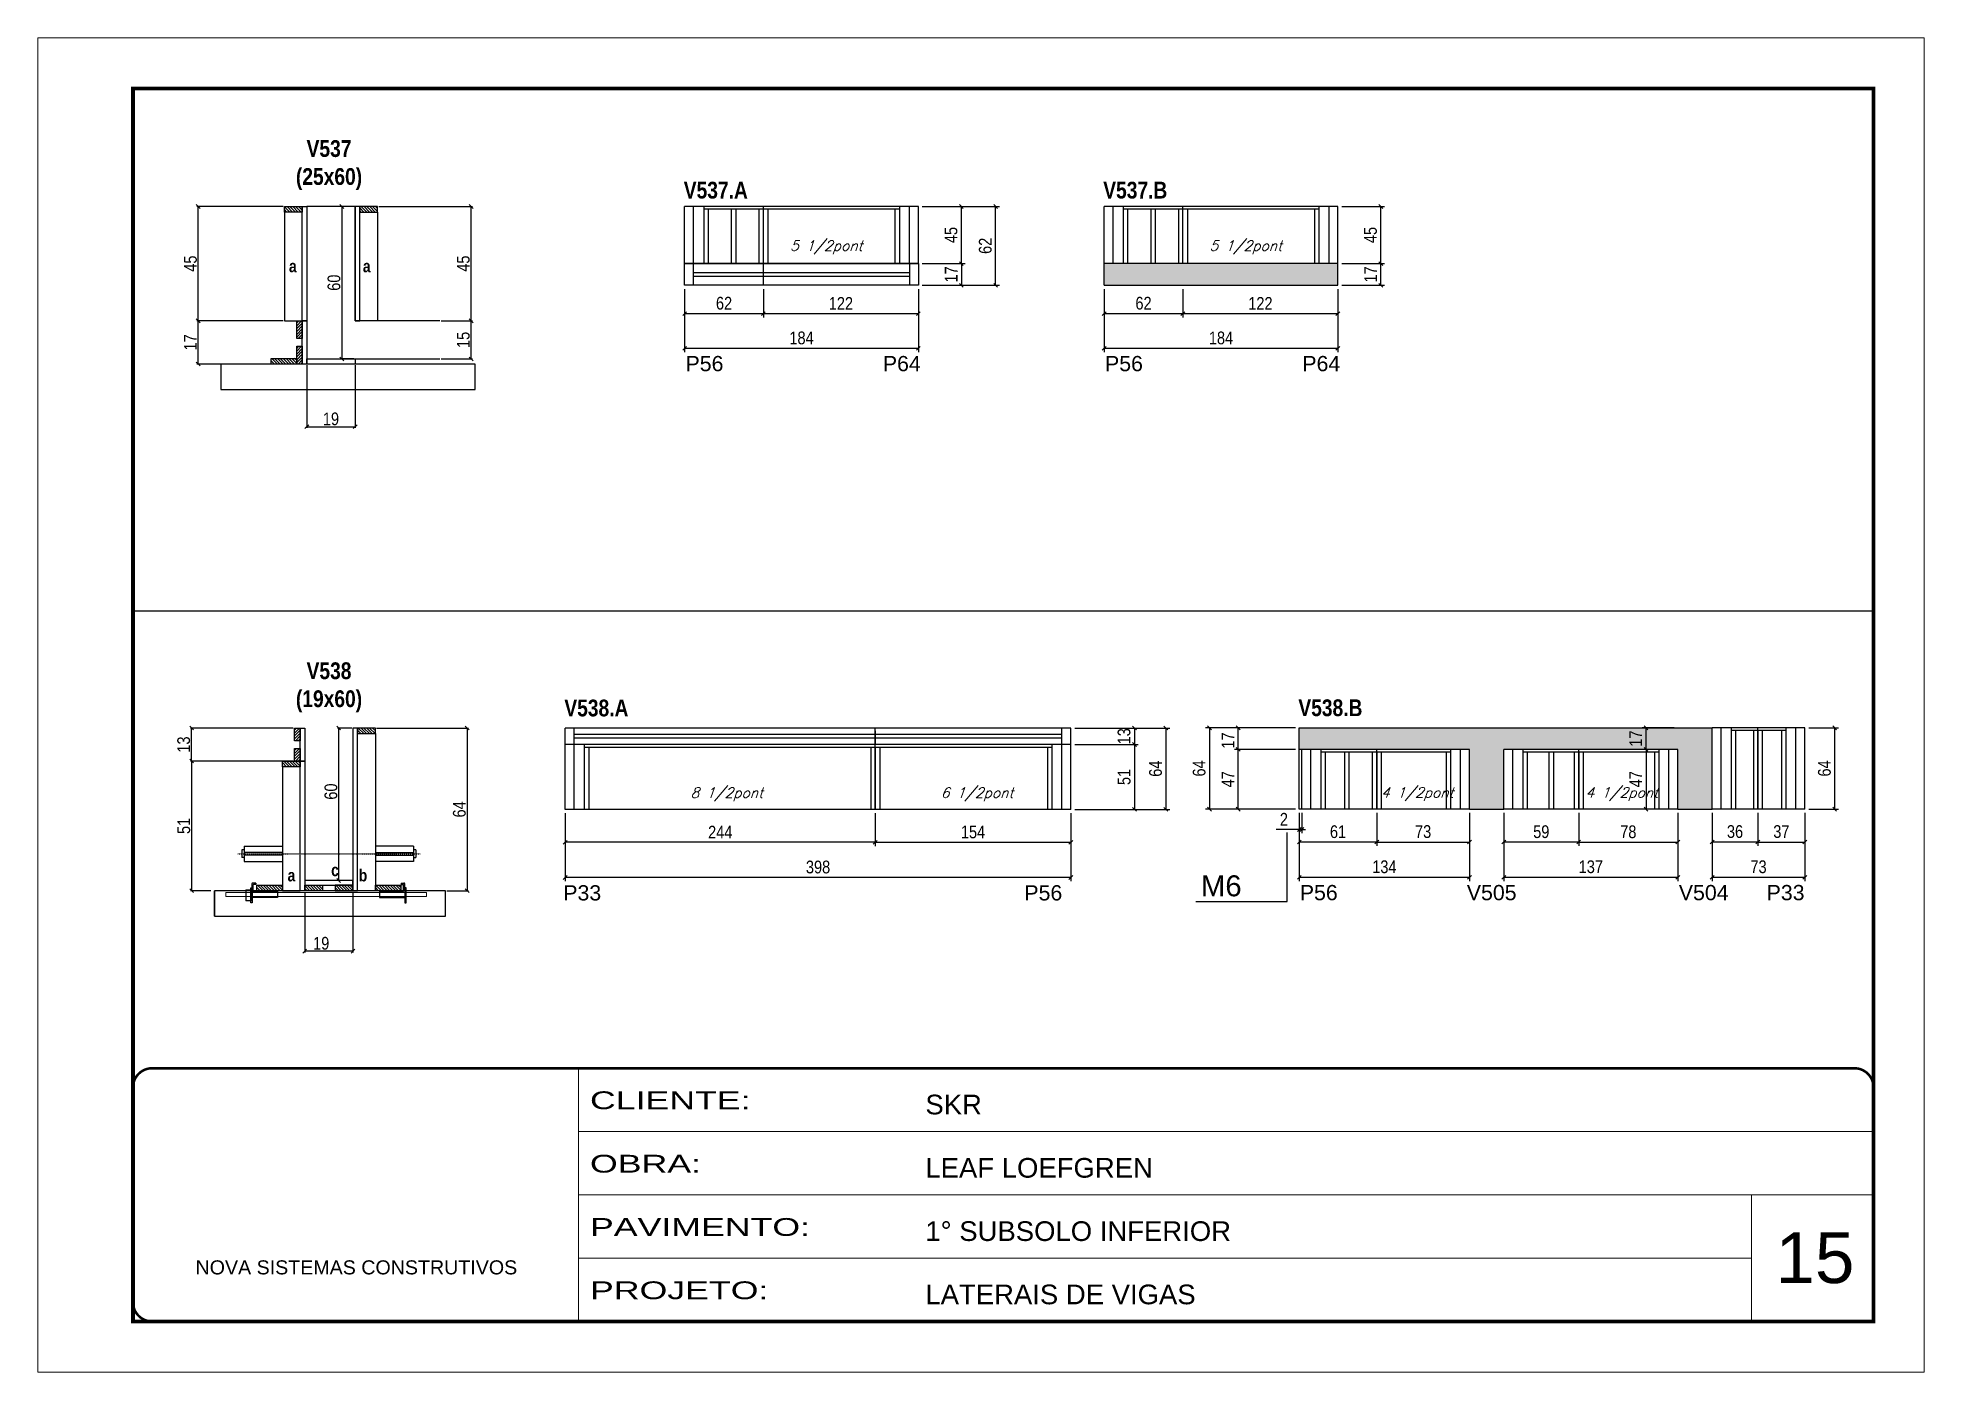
# Model space of a CAD drawing. Extents: x 3309 to 9590, y -2522 to 14608.
# Drawn here: x 6493 to 7978, y 10112 to 11162 of the extents above; entities that cross this region are included whole.
import ezdxf

# ---------------------------------------------------------------- set-up
doc = ezdxf.new("R2010")
doc.units = 0
for name, pattern in [('CONTINUO', [0]), ('DASHED', [0.75, 0.5, -0.25]), ('HIDDEN', [0.375, 0.25, -0.125])]:
    doc.linetypes.add(name, pattern=pattern)
for name, color, linetype in [('5', 5, 'Continuous'), ('barrote', 251, 'Continuous'), ('COTA', 241, 'Continuous'), ('detalhes', 4, 'Continuous'), ('NOMENCLATURA', 7, 'Continuous'), ('Painéis', 200, 'Continuous'), ('presilha', 1, 'Continuous'), ('SARR_2.2x10', 60, 'Continuous'), ('SARR_2.2x7', 40, 'Continuous'), ('SARR_3.5x7', 81, 'Continuous'), ('TENSOR', 3, 'Continuous'), ('texto', 7, 'Continuous')]:
    doc.layers.add(name, color=color, linetype=linetype)
for name, color, linetype, lineweight in [('CARIMBO', 255, 'Continuous', 9), ('CONCRETO', 251, 'Continuous', 25), ('Folhas', 255, 'Continuous', 9), ('SARRAFO DE PRESSAO', 251, 'DASHED', 9), ('SCO-___-LAJ', 2, 'Continuous', 0)]:
    doc.layers.add(name, color=color, linetype=linetype, lineweight=lineweight)
doc.styles.add('ARIAL', font='arial.ttf')
doc.styles.add('COTA TECNICA', font='techl___.ttf', dxfattribs={"height": 10})
doc.styles.add('COTA TECNICA 2X', font='techl___.ttf', dxfattribs={"height": 10})
doc.styles.add('Romans', font='romans.shx')
doc.styles.get("Standard").update_dxf_attribs({"font": 'arial.ttf'})
doc.styles.add('TECNICA', font='techb___.ttf', dxfattribs={"height": 10})
doc.styles.add('Tecnologia', font='')
doc.styles.get('Tecnologia').set_extended_font_data('Forgotten Futurist')
doc.dimstyles.new('PAINEL', dxfattribs={"dimtxt": 10, "dimasz": 3, "dimexe": 3, "dimexo": 3, "dimgap": 3, "dimtad": 1, "dimdec": 1, "dimzin": 12, "dimdsep": 46, "dimtxsty": 'COTA TECNICA', "dimblk1": 'OBLIQUE', "dimblk2": 'OBLIQUE', "dimsah": 1, "dimcen": 0.9, "dimclrd": 4, "dimclre": 4, "dimclrt": 240, "dimadec": 1, "dimazin": 3, "dimtfac": 1, "dimtdec": 1, "dimtmove": 0, "dimatfit": 3, "dimfxl": 1, "dimtolj": 1, "dimtzin": 12, "dimarcsym": 0})
doc.dimstyles.new('SECAO', dxfattribs={"dimscale": 0.333333, "dimtxt": 5, "dimasz": 9, "dimexe": 3, "dimexo": 3, "dimgap": 3, "dimtad": 1, "dimdec": 1, "dimlfac": 0.5, "dimzin": 12, "dimdsep": 46, "dimtxsty": 'COTA TECNICA 2X', "dimblk1": 'OBLIQUE', "dimblk2": 'OBLIQUE', "dimsah": 1, "dimcen": 0.9, "dimclrd": 4, "dimclre": 4, "dimclrt": 240, "dimadec": 1, "dimazin": 3, "dimtfac": 1, "dimtdec": 1, "dimtmove": 0, "dimatfit": 3, "dimfxl": 1, "dimtolj": 1, "dimtzin": 12, "dimarcsym": 0})
pattern_1 = [(135, (39938.5553, -113021.1807), (-1.122532015, -1.122532015), [])]
pattern_2 = [(135, (39922.653, -112487.1722), (-1.122532015, -1.122532015), [])]

msp = doc.modelspace()

# ---------------------------------------------------------------- texts
at = {"layer": '5', "linetype": 'Continuous'}
for s, rotation, p in [('P56', 0.00004, (7002.81, 10899.76)), ('P64', 0.00004, (7158.13, 10899.76)), ('P56', 0.00004, (7333.01, 10899.76)), ('P64', 0.00004, (7488.33, 10899.76)), ('P33', 359.99996, (6906.57, 10483.35, 0)), ('P56', 359.99996, (7269.52, 10483.35, 0)), ('P56', 0.00004, (7486.34, 10483.53)), ('V505', 0.00004, (7617.79, 10483.53)), ('V504', 0.00004, (7784.67, 10483.53)), ('P33', 0.00004, (7853.79, 10483.53))]:
    msp.add_text(s, height=12, rotation=rotation, dxfattribs=at).set_placement(p)
at = {"layer": 'CARIMBO', "style": 'ARIAL'}
msp.add_text('15', height=40, dxfattribs=at).set_placement((7860.73, 10182.28))
at = {"layer": 'detalhes', "style": 'TECNICA'}
for s, p in [('a', (6690.63, 10977.6)), ('a', (6748.8, 10977.6)), ('a', (6689.54, 10498.35)), ('c', (6723.84, 10502.46)), ('b', (6745.52, 10498.34))]:
    msp.add_text(s, height=9.6, dxfattribs=at).set_placement(p)
at = {"layer": 'NOMENCLATURA', "style": 'TECNICA'}
for s, p in [('V537.A', (7001.39, 11035.64, 0)), ('V537.B', (7331.59, 11035.64, 0)), ('V538.A', (6907.4, 10628.18, 0)), ('V538.B', (7485.18, 10628.36))]:
    msp.add_text(s, height=13.2, dxfattribs=at).set_placement(p)
at = {"layer": 'NOMENCLATURA', "linetype": 'Continuous'}
msp.add_text('M6', height=16.5, dxfattribs=at).set_placement((7408.5, 10486.62))
at = {"layer": 'NOMENCLATURA', "char_height": 13.2, "attachment_point": 2, "style": 'TECNICA'}
for s, insert in [('V537\\P(25x60)', (6722.16, 11081.56)), ('V538\\P(19x60)', (6722.16, 10670.68))]:
    msp.add_mtext_dynamic_manual_height_columns(s, width=300.2766, gutter_width=1, heights=[0], dxfattribs=dict(at, insert=insert))
at = {"layer": 'texto', "color": 2, "char_height": 8, "attachment_point": 5, "style": 'Romans'}
for s, insert in [('{\\Q19;\\C256;5 1/2pont}', (7113.6, 10997.2)), ('{\\Q19;\\C256;5 1/2pont}', (7443.8, 10997.2)), ('{\\Q19;\\C256;8 1/2pont}', (7035.27, 10566.83, 0)), ('{\\Q19;\\C256;6 1/2pont}', (7232.31, 10566.83, 0)), ('{\\Q19;\\C256;4 1/2pont}', (7578.83, 10567.01)), ('{\\Q19;\\C256;4 1/2pont}', (7739.83, 10567.01))]:
    msp.add_mtext(s, dxfattribs=dict(at, insert=insert))

# ---------------------------------------------------------------- blocks, each defined once
blk = doc.blocks.new('9999999999')
at = {"color": 30, "linetype": 'CONTINUO'}
for p, q in [((98564.6, 34230.2), (98564.6, 34429.4)), ((98564.6, 34379.6), (99584, 34379.6)), ((98564.6, 34329.8), (99488, 34329.8)), ((99584, 34329.8), (99488, 34329.8)), ((99488, 34329.8), (99488, 34230.2)), ((98564.6, 34280), (99488, 34280))]:
    blk.add_line(p, q, dxfattribs=at)
at = {"color": 30, "linetype": 'CONTINUO', "const_width": 2}
blk.add_lwpolyline([(99584, 34230.2), (99584, 34414.4, 0.414214), (99569, 34429.4), (98229, 34429.4, 0.414214), (98214, 34414.4), (98214, 34245.2, 0.414214), (98229, 34230.2), (99584, 34230.2)], format="xyb", dxfattribs=at)
at = {"layer": 'Folhas'}
blk.add_lwpolyline([(98139, 34190.2), (99624, 34190.2), (99624, 35240.2), (98139, 35240.2)], close=True, dxfattribs=at)
at = {"layer": 'Folhas', "color": 30, "const_width": 3}
blk.add_lwpolyline([(98214, 34230.2), (99584, 34230.2), (99584, 35200.2), (98214, 35200.2)], close=True, dxfattribs=at)
at = {"color": 7, "linetype": 'Continuous', "ltscale": 5, "style": 'ARIAL'}
for s, height, p in [('SKR', 15.48, (98837.7, 34393.1)), ('LEAF LOEFGREN', 15.483, (98837.7, 34343.3)), ('1° SUBSOLO INFERIOR', 15.483, (98837.7, 34293.5)), ('NOVA SISTEMAS CONSTRUTIVOS', 11.059, (98263.2, 34267.2)), ('LATERAIS DE VIGAS', 15.483, (98837.7, 34243.7))]:
    blk.add_text(s, height=height, dxfattribs=at).set_placement(p)
at = {"layer": 'Folhas', "color": 7, "style": 'Tecnologia', "width": 1.5}
for s, p in [('CLIENTE:', (98573.7, 34397.2)), ('OBRA:', (98573.7, 34347.3)), ('PAVIMENTO:', (98573.7, 34297.5)), ('PROJETO:', (98573.7, 34247.7))]:
    blk.add_text(s, height=14, dxfattribs=at).set_placement(p)
blk = doc.blocks.new('_Oblique')
at = {"color": 0, "linetype": 'ByBlock', "lineweight": -2}
blk.add_line((-0.5, -0.5), (0.5, 0.5), dxfattribs=at)
blk = doc.blocks.new('*D198')
at = {"layer": 'COTA', "color": 4, "lineweight": -2, "transparency": 16777216}
for p, q in [((6703, 10490), (6703, 10442.5)), ((6741, 10490), (6741, 10442.5)), ((6741, 10443.5), (6703, 10443.5))]:
    blk.add_line(p, q, dxfattribs=at)
at = {"layer": 'Defpoints', "color": 0, "transparency": 16777216}
for p in [(6703, 10491), (6741, 10491), (6703, 10443.5)]:
    blk.add_point(p, dxfattribs=at)
at = {"layer": 'COTA', "color": 4, "lineweight": -2, "transparency": 16777216, "xscale": 3, "yscale": 3, "zscale": 3, "rotation": 180}
blk.add_blockref('_Oblique', (6703, 10443.5), dxfattribs=at)
at = {"layer": 'COTA', "color": 4, "lineweight": -2, "transparency": 16777216, "xscale": 3, "yscale": 3, "zscale": 3}
blk.add_blockref('_Oblique', (6741, 10443.5), dxfattribs=at)
at = {"layer": 'COTA', "color": 240, "transparency": 16777216, "insert": (6716, 10449.6), "char_height": 10, "attachment_point": 5, "style": 'COTA TECNICA 2X'}
blk.add_mtext('\\A1;19', dxfattribs=at)
blk = doc.blocks.new('PRESILHA METÁLICA 1')
at = {"layer": 'presilha'}
for p, q in [((0, 13), (6, 13)), ((0, 13), (0, 0)), ((6, 0), (0, 0)), ((6, 15.5), (7.5, 15.5)), ((6, -2.5), (6, 15.5)), ((6, 13), (6, 0)), ((7.5, 10.6), (7.5, 19.9)), ((7.5, 15.5), (7.5, -2.5)), ((37.5, 4.1), (7.5, 4.1)), ((12, 21), (8.6, 21)), ((9, 11.6), (9, 18.9)), ((12, 19.5), (9.6, 19.5)), ((37.5, 11), (9.6, 11)), ((12, 21), (12, 19.5)), ((37.5, 11), (37.5, 4.1)), ((7.5, -2.5), (6, -2.5))]:
    blk.add_line(p, q, dxfattribs=at)
for centre, radius, start, end in [((8.6, 19.9), 1.14, 90, 180), ((9.6, 18.9), 0.57, 90, 180), ((9.6, 11.6), 0.57, 180, 270)]:
    blk.add_arc(centre, radius, start, end, dxfattribs=at)
blk = doc.blocks.new('PRESILHA METÁLICA 2')
at = {"layer": 'presilha'}
for p, q in [((-5.2, 23.5), (-5.2, 22)), ((-5.2, 23.5), (-1.9, 23.5)), ((-0.8, 14.6), (-0.8, 22.4)), ((-30.8, 13.5), (-30.8, 6.6)), ((-30.8, 13.5), (-2.8, 13.5)), ((-30.8, 6.6), (-0.8, 6.6)), ((-5.2, 22), (-2.8, 22)), ((-2.2, 14.1), (-2.2, 21.4)), ((0.8, 18), (-0.8, 18)), ((-0.8, 18), (-0.8, 0)), ((-0.8, 0), (0.8, 0)), ((0.8, 0), (0.8, 18))]:
    blk.add_line(p, q, dxfattribs=at)
for centre, radius, start, end in [((-1.9, 22.4), 1.14, 0, 90), ((-2.8, 21.4), 0.57, 0, 90), ((-2.8, 14.1), 0.57, 270, 0)]:
    blk.add_arc(centre, radius, start, end, dxfattribs=at)
blk = doc.blocks.new('*D199')
at = {"layer": 'COTA', "color": 4, "lineweight": -2, "transparency": 16777216}
for p, q in [((6694, 10593), (6613, 10593)), ((6614, 10593), (6614, 10491)), ((6629.2, 10491), (6613, 10491))]:
    blk.add_line(p, q, dxfattribs=at)
at = {"layer": 'Defpoints', "color": 0, "transparency": 16777216}
for p in [(6695, 10593, 0), (6614, 10491), (6630.2, 10491)]:
    blk.add_point(p, dxfattribs=at)
at = {"layer": 'COTA', "color": 4, "lineweight": -2, "transparency": 16777216, "xscale": 3, "yscale": 3, "zscale": 3}
for p, rotation in [((6614, 10593), 90), ((6614, 10491), 270)]:
    blk.add_blockref('_Oblique', p, dxfattribs=dict(at, rotation=rotation))
at = {"layer": 'COTA', "color": 240, "transparency": 16777216, "insert": (6607.9, 10542), "char_height": 10, "attachment_point": 5, "rotation": 90, "style": 'COTA TECNICA 2X'}
blk.add_mtext('\\A1;51', dxfattribs=at)
blk = doc.blocks.new('*D200')
at = {"layer": 'COTA', "color": 4, "lineweight": -2, "transparency": 16777216}
for p, q in [((6759.6, 10619), (6831.9, 10619)), ((6830.9, 10619), (6830.9, 10491)), ((6814.8, 10491), (6831.9, 10491))]:
    blk.add_line(p, q, dxfattribs=at)
at = {"layer": 'Defpoints', "color": 0, "transparency": 16777216}
for p in [(6758.6, 10619), (6813.8, 10491), (6830.9, 10491)]:
    blk.add_point(p, dxfattribs=at)
at = {"layer": 'COTA', "color": 4, "lineweight": -2, "transparency": 16777216, "xscale": 3, "yscale": 3, "zscale": 3}
for p, rotation in [((6830.9, 10619), 90), ((6830.9, 10491), 270)]:
    blk.add_blockref('_Oblique', p, dxfattribs=dict(at, rotation=rotation))
at = {"layer": 'COTA', "color": 240, "transparency": 16777216, "insert": (6824.8, 10555), "char_height": 10, "attachment_point": 5, "rotation": 90, "style": 'COTA TECNICA 2X'}
blk.add_mtext('\\A1;64', dxfattribs=at)
blk = doc.blocks.new('*D201')
at = {"layer": 'COTA', "color": 4, "lineweight": -2, "transparency": 16777216}
for p, q in [((6740, 10619), (6728.8, 10619)), ((6729.8, 10499), (6729.8, 10619)), ((6740, 10499), (6728.8, 10499))]:
    blk.add_line(p, q, dxfattribs=at)
at = {"layer": 'Defpoints', "color": 0, "transparency": 16777216}
for p in [(6729.8, 10619), (6741, 10619), (6741, 10499)]:
    blk.add_point(p, dxfattribs=at)
at = {"layer": 'COTA', "color": 4, "lineweight": -2, "transparency": 16777216, "xscale": 3, "yscale": 3, "zscale": 3}
for p, rotation in [((6729.8, 10619), 90), ((6729.8, 10499), 270)]:
    blk.add_blockref('_Oblique', p, dxfattribs=dict(at, rotation=rotation))
at = {"layer": 'COTA', "color": 240, "transparency": 16777216, "insert": (6723.7, 10569), "char_height": 10, "attachment_point": 5, "rotation": 90, "style": 'COTA TECNICA 2X'}
blk.add_mtext('\\A1;60', dxfattribs=at)
blk = doc.blocks.new('*D202')
at = {"layer": 'COTA', "color": 4, "lineweight": -2, "transparency": 16777216}
for p, q in [((6694, 10619), (6613, 10619)), ((6614, 10593), (6614, 10619)), ((6694, 10593), (6613, 10593))]:
    blk.add_line(p, q, dxfattribs=at)
at = {"layer": 'Defpoints', "color": 0, "transparency": 16777216}
for p in [(6614, 10619), (6695, 10619), (6695, 10593)]:
    blk.add_point(p, dxfattribs=at)
at = {"layer": 'COTA', "color": 4, "lineweight": -2, "transparency": 16777216, "xscale": 3, "yscale": 3, "zscale": 3}
for p, rotation in [((6614, 10619), 90), ((6614, 10593), 270)]:
    blk.add_blockref('_Oblique', p, dxfattribs=dict(at, rotation=rotation))
at = {"layer": 'COTA', "color": 240, "transparency": 16777216, "insert": (6607.8, 10606), "char_height": 10, "attachment_point": 5, "rotation": 90, "style": 'COTA TECNICA 2X'}
blk.add_mtext('\\A1;13', dxfattribs=at)
blk = doc.blocks.new('*D203')
at = {"layer": 'COTA', "color": 4, "linetype": 'ByBlock', "lineweight": -2, "transparency": 16777216}
for p, q in [((6908.1, 10552), (6908.1, 10526.1)), ((7152.1, 10552), (7152.1, 10526.1)), ((7152.1, 10529.1), (6908.1, 10529.1))]:
    blk.add_line(p, q, dxfattribs=at)
at = {"layer": 'Defpoints', "color": 0, "linetype": 'ByBlock', "transparency": 16777216}
for p in [(6908.1, 10555), (7152.1, 10555), (6908.1, 10529.1)]:
    blk.add_point(p, dxfattribs=at)
at = {"layer": 'COTA', "color": 4, "linetype": 'ByBlock', "lineweight": -2, "transparency": 16777216, "xscale": 3, "yscale": 3, "zscale": 3, "rotation": 180}
blk.add_blockref('_Oblique', (6908.1, 10529.1), dxfattribs=at)
at = {"layer": 'COTA', "color": 4, "linetype": 'ByBlock', "lineweight": -2, "transparency": 16777216, "xscale": 3, "yscale": 3, "zscale": 3}
blk.add_blockref('_Oblique', (7152.1, 10529.1), dxfattribs=at)
at = {"layer": 'COTA', "color": 240, "linetype": 'ByBlock', "transparency": 16777216, "insert": (7030.1, 10537.1), "char_height": 10, "attachment_point": 5, "style": 'COTA TECNICA'}
blk.add_mtext('\\A1;244', dxfattribs=at)
blk = doc.blocks.new('*D206')
at = {"layer": 'COTA', "color": 4, "linetype": 'ByBlock', "lineweight": -2, "transparency": 16777216}
for p, q in [((6908.1, 10552), (6908.1, 10498.4)), ((7306.1, 10552), (7306.1, 10498.4)), ((7306.1, 10501.4), (6908.1, 10501.4))]:
    blk.add_line(p, q, dxfattribs=at)
at = {"layer": 'Defpoints', "color": 0, "linetype": 'ByBlock', "transparency": 16777216}
for p in [(6908.1, 10555), (7306.1, 10555), (6908.1, 10501.4)]:
    blk.add_point(p, dxfattribs=at)
at = {"layer": 'COTA', "color": 4, "linetype": 'ByBlock', "lineweight": -2, "transparency": 16777216, "xscale": 3, "yscale": 3, "zscale": 3, "rotation": 180}
blk.add_blockref('_Oblique', (6908.1, 10501.4), dxfattribs=at)
at = {"layer": 'COTA', "color": 4, "linetype": 'ByBlock', "lineweight": -2, "transparency": 16777216, "xscale": 3, "yscale": 3, "zscale": 3}
blk.add_blockref('_Oblique', (7306.1, 10501.4), dxfattribs=at)
at = {"layer": 'COTA', "color": 240, "linetype": 'ByBlock', "transparency": 16777216, "insert": (7107.1, 10509.6), "char_height": 10, "attachment_point": 5, "style": 'COTA TECNICA'}
blk.add_mtext('\\A1;398', dxfattribs=at)
blk = doc.blocks.new('*D204')
at = {"layer": 'COTA', "color": 4, "lineweight": -2, "transparency": 16777216}
for p, q in [((7152.1, 10552), (7152.1, 10526.1)), ((7306.1, 10552), (7306.1, 10526.1)), ((7152.1, 10529.1), (7306.1, 10529.1))]:
    blk.add_line(p, q, dxfattribs=at)
at = {"layer": 'Defpoints', "color": 0, "transparency": 16777216}
for p in [(7152.1, 10555, 0), (7306.1, 10555, 0), (7306.1, 10529.1)]:
    blk.add_point(p, dxfattribs=at)
at = {"layer": 'COTA', "color": 4, "lineweight": -2, "transparency": 16777216, "xscale": 3, "yscale": 3, "zscale": 3, "rotation": 180}
blk.add_blockref('_Oblique', (7152.1, 10529.1), dxfattribs=at)
at = {"layer": 'COTA', "color": 4, "lineweight": -2, "transparency": 16777216, "xscale": 3, "yscale": 3, "zscale": 3}
blk.add_blockref('_Oblique', (7306.1, 10529.1), dxfattribs=at)
at = {"layer": 'COTA', "color": 240, "transparency": 16777216, "insert": (7229.1, 10537.2), "char_height": 10, "attachment_point": 5, "style": 'COTA TECNICA'}
blk.add_mtext('\\A1;154', dxfattribs=at)
blk = doc.blocks.new('*D205')
at = {"layer": 'COTA', "color": 4, "lineweight": -2, "transparency": 16777216}
for p, q in [((7309.1, 10606), (7359.2, 10606)), ((7356.2, 10606), (7356.2, 10555)), ((7309.1, 10555), (7359.2, 10555))]:
    blk.add_line(p, q, dxfattribs=at)
at = {"layer": 'Defpoints', "color": 0, "transparency": 16777216}
for p in [(7306.1, 10606, 0), (7306.1, 10555, 0), (7356.2, 10555)]:
    blk.add_point(p, dxfattribs=at)
at = {"layer": 'COTA', "color": 4, "lineweight": -2, "transparency": 16777216, "xscale": 3, "yscale": 3, "zscale": 3}
for p, rotation in [((7356.2, 10606), 90), ((7356.2, 10555), 270)]:
    blk.add_blockref('_Oblique', p, dxfattribs=dict(at, rotation=rotation))
at = {"layer": 'COTA', "color": 240, "transparency": 16777216, "insert": (7348.1, 10580.5), "char_height": 10, "attachment_point": 5, "rotation": 90, "style": 'COTA TECNICA'}
blk.add_mtext('\\A1;51', dxfattribs=at)
blk = doc.blocks.new('*D207')
at = {"layer": 'COTA', "color": 4, "lineweight": -2, "transparency": 16777216}
for p, q in [((7309.1, 10619), (7359.2, 10619)), ((7356.2, 10619), (7356.2, 10606)), ((7309.1, 10606), (7359.2, 10606))]:
    blk.add_line(p, q, dxfattribs=at)
at = {"layer": 'Defpoints', "color": 0, "transparency": 16777216}
for p in [(7306.1, 10619, 0), (7306.1, 10606, 0), (7356.2, 10606)]:
    blk.add_point(p, dxfattribs=at)
at = {"layer": 'COTA', "color": 4, "lineweight": -2, "transparency": 16777216, "xscale": 3, "yscale": 3, "zscale": 3}
for p, rotation in [((7356.2, 10619), 90), ((7356.2, 10606), 270)]:
    blk.add_blockref('_Oblique', p, dxfattribs=dict(at, rotation=rotation))
at = {"layer": 'COTA', "color": 240, "transparency": 16777216, "insert": (7348, 10612.5), "char_height": 10, "attachment_point": 5, "rotation": 90, "style": 'COTA TECNICA'}
blk.add_mtext('\\A1;13', dxfattribs=at)
blk = doc.blocks.new('*D208')
at = {"layer": 'COTA', "color": 4, "lineweight": -2, "transparency": 16777216}
for p, q in [((7309.1, 10619), (7383.9, 10619)), ((7380.9, 10619), (7380.9, 10555)), ((7309.1, 10555), (7383.9, 10555))]:
    blk.add_line(p, q, dxfattribs=at)
at = {"layer": 'Defpoints', "color": 0, "transparency": 16777216}
for p in [(7306.1, 10619, 0), (7306.1, 10555, 0), (7380.9, 10555)]:
    blk.add_point(p, dxfattribs=at)
at = {"layer": 'COTA', "color": 4, "lineweight": -2, "transparency": 16777216, "xscale": 3, "yscale": 3, "zscale": 3}
for p, rotation in [((7380.9, 10619), 90), ((7380.9, 10555), 270)]:
    blk.add_blockref('_Oblique', p, dxfattribs=dict(at, rotation=rotation))
at = {"layer": 'COTA', "color": 240, "transparency": 16777216, "insert": (7372.8, 10587), "char_height": 10, "attachment_point": 5, "rotation": 90, "style": 'COTA TECNICA'}
blk.add_mtext('\\A1;64', dxfattribs=at)
blk = doc.blocks.new('*D210')
at = {"layer": 'COTA', "color": 4, "linetype": 'ByBlock', "lineweight": -2, "transparency": 16777216}
for p, q in [((7485.9, 10552.2), (7485.9, 10526.3)), ((7546.9, 10552.2), (7546.9, 10526.3)), ((7546.9, 10529.3), (7485.9, 10529.3))]:
    blk.add_line(p, q, dxfattribs=at)
at = {"layer": 'Defpoints', "color": 0, "linetype": 'ByBlock', "transparency": 16777216}
for p in [(7485.9, 10555.2), (7546.9, 10555.2), (7485.9, 10529.3)]:
    blk.add_point(p, dxfattribs=at)
at = {"layer": 'COTA', "color": 4, "linetype": 'ByBlock', "lineweight": -2, "transparency": 16777216, "xscale": 3, "yscale": 3, "zscale": 3, "rotation": 180}
blk.add_blockref('_Oblique', (7485.9, 10529.3), dxfattribs=at)
at = {"layer": 'COTA', "color": 4, "linetype": 'ByBlock', "lineweight": -2, "transparency": 16777216, "xscale": 3, "yscale": 3, "zscale": 3}
blk.add_blockref('_Oblique', (7546.9, 10529.3), dxfattribs=at)
at = {"layer": 'COTA', "color": 240, "linetype": 'ByBlock', "transparency": 16777216, "insert": (7516.4, 10537.4), "char_height": 10, "attachment_point": 5, "style": 'COTA TECNICA'}
blk.add_mtext('\\A1;61', dxfattribs=at)
blk = doc.blocks.new('*D213')
at = {"layer": 'COTA', "color": 4, "linetype": 'ByBlock', "lineweight": -2, "transparency": 16777216}
for p, q in [((7485.9, 10552.2), (7485.9, 10498.5)), ((7619.9, 10552.2), (7619.9, 10498.5)), ((7619.9, 10501.5), (7485.9, 10501.5))]:
    blk.add_line(p, q, dxfattribs=at)
at = {"layer": 'Defpoints', "color": 0, "linetype": 'ByBlock', "transparency": 16777216}
for p in [(7485.9, 10555.2), (7619.9, 10555.2), (7485.9, 10501.5)]:
    blk.add_point(p, dxfattribs=at)
at = {"layer": 'COTA', "color": 4, "linetype": 'ByBlock', "lineweight": -2, "transparency": 16777216, "xscale": 3, "yscale": 3, "zscale": 3, "rotation": 180}
blk.add_blockref('_Oblique', (7485.9, 10501.5), dxfattribs=at)
at = {"layer": 'COTA', "color": 4, "linetype": 'ByBlock', "lineweight": -2, "transparency": 16777216, "xscale": 3, "yscale": 3, "zscale": 3}
blk.add_blockref('_Oblique', (7619.9, 10501.5), dxfattribs=at)
at = {"layer": 'COTA', "color": 240, "linetype": 'ByBlock', "transparency": 16777216, "insert": (7552.9, 10509.8), "char_height": 10, "attachment_point": 5, "style": 'COTA TECNICA'}
blk.add_mtext('\\A1;134', dxfattribs=at)
blk = doc.blocks.new('*D214')
at = {"layer": 'COTA', "color": 4, "lineweight": -2, "transparency": 16777216}
for p, q in [((7482.9, 10602.2), (7434.8, 10602.2)), ((7437.8, 10555.2), (7437.8, 10602.2)), ((7482.9, 10555.2), (7434.8, 10555.2))]:
    blk.add_line(p, q, dxfattribs=at)
at = {"layer": 'Defpoints', "color": 0, "transparency": 16777216}
for p in [(7437.8, 10602.2), (7485.9, 10602.2), (7485.9, 10555.2)]:
    blk.add_point(p, dxfattribs=at)
at = {"layer": 'COTA', "color": 4, "lineweight": -2, "transparency": 16777216, "xscale": 3, "yscale": 3, "zscale": 3}
for p, rotation in [((7437.8, 10602.2), 90), ((7437.8, 10555.2), 270)]:
    blk.add_blockref('_Oblique', p, dxfattribs=dict(at, rotation=rotation))
at = {"layer": 'COTA', "color": 240, "transparency": 16777216, "insert": (7429.7, 10578.7), "char_height": 10, "attachment_point": 5, "rotation": 90, "style": 'COTA TECNICA'}
blk.add_mtext('\\A1;47', dxfattribs=at)
blk = doc.blocks.new('*D211')
at = {"layer": 'COTA', "color": 4, "lineweight": -2, "transparency": 16777216}
for p, q in [((7546.9, 10552.2), (7546.9, 10526.3)), ((7619.9, 10552.2), (7619.9, 10526.3)), ((7546.9, 10529.3), (7619.9, 10529.3))]:
    blk.add_line(p, q, dxfattribs=at)
at = {"layer": 'Defpoints', "color": 0, "transparency": 16777216}
for p in [(7546.9, 10555.2, 0), (7619.9, 10555.2, 0), (7619.9, 10529.3)]:
    blk.add_point(p, dxfattribs=at)
at = {"layer": 'COTA', "color": 4, "lineweight": -2, "transparency": 16777216, "xscale": 3, "yscale": 3, "zscale": 3, "rotation": 180}
blk.add_blockref('_Oblique', (7546.9, 10529.3), dxfattribs=at)
at = {"layer": 'COTA', "color": 4, "lineweight": -2, "transparency": 16777216, "xscale": 3, "yscale": 3, "zscale": 3}
blk.add_blockref('_Oblique', (7619.9, 10529.3), dxfattribs=at)
at = {"layer": 'COTA', "color": 240, "transparency": 16777216, "insert": (7583.4, 10537.5), "char_height": 10, "attachment_point": 5, "style": 'COTA TECNICA'}
blk.add_mtext('\\A1;73', dxfattribs=at)
blk = doc.blocks.new('*D212')
at = {"layer": 'COTA', "color": 4, "lineweight": -2, "transparency": 16777216}
for p, q in [((7482.9, 10619.2), (7434.8, 10619.2)), ((7437.8, 10602.2), (7437.8, 10619.2)), ((7482.9, 10602.2), (7434.8, 10602.2))]:
    blk.add_line(p, q, dxfattribs=at)
at = {"layer": 'Defpoints', "color": 0, "transparency": 16777216}
for p in [(7437.8, 10619.2), (7485.9, 10619.2, 0), (7485.9, 10602.2, 0)]:
    blk.add_point(p, dxfattribs=at)
at = {"layer": 'COTA', "color": 4, "lineweight": -2, "transparency": 16777216, "xscale": 3, "yscale": 3, "zscale": 3}
for p, rotation in [((7437.8, 10619.2), 90), ((7437.8, 10602.2), 270)]:
    blk.add_blockref('_Oblique', p, dxfattribs=dict(at, rotation=rotation))
at = {"layer": 'COTA', "color": 240, "transparency": 16777216, "insert": (7429.7, 10609.2), "char_height": 10, "attachment_point": 5, "rotation": 90, "style": 'COTA TECNICA'}
blk.add_mtext('\\A1;17', dxfattribs=at)
blk = doc.blocks.new('*D209')
at = {"layer": 'COTA', "color": 4, "lineweight": -2, "transparency": 16777216}
for p, q in [((7482.9, 10619.2), (7412.2, 10619.2)), ((7415.2, 10619.2), (7415.2, 10555.2)), ((7482.9, 10555.2), (7412.2, 10555.2))]:
    blk.add_line(p, q, dxfattribs=at)
at = {"layer": 'Defpoints', "color": 0, "transparency": 16777216}
for p in [(7485.9, 10619.2, 0), (7415.2, 10555.2), (7485.9, 10555.2, 0)]:
    blk.add_point(p, dxfattribs=at)
at = {"layer": 'COTA', "color": 4, "lineweight": -2, "transparency": 16777216, "xscale": 3, "yscale": 3, "zscale": 3}
for p, rotation in [((7415.2, 10619.2), 90), ((7415.2, 10555.2), 270)]:
    blk.add_blockref('_Oblique', p, dxfattribs=dict(at, rotation=rotation))
at = {"layer": 'COTA', "color": 240, "transparency": 16777216, "insert": (7407.1, 10587.2), "char_height": 10, "attachment_point": 5, "rotation": 90, "style": 'COTA TECNICA'}
blk.add_mtext('\\A1;64', dxfattribs=at)
blk = doc.blocks.new('*D215')
at = {"layer": 'COTA', "color": 4, "linetype": 'ByBlock', "lineweight": -2, "transparency": 16777216}
for p, q in [((7646.9, 10552.2), (7646.9, 10526.3)), ((7705.9, 10552.2), (7705.9, 10526.3)), ((7705.9, 10529.3), (7646.9, 10529.3))]:
    blk.add_line(p, q, dxfattribs=at)
at = {"layer": 'Defpoints', "color": 0, "linetype": 'ByBlock', "transparency": 16777216}
for p in [(7646.9, 10555.2), (7705.9, 10555.2), (7646.9, 10529.3)]:
    blk.add_point(p, dxfattribs=at)
at = {"layer": 'COTA', "color": 4, "linetype": 'ByBlock', "lineweight": -2, "transparency": 16777216, "xscale": 3, "yscale": 3, "zscale": 3, "rotation": 180}
blk.add_blockref('_Oblique', (7646.9, 10529.3), dxfattribs=at)
at = {"layer": 'COTA', "color": 4, "linetype": 'ByBlock', "lineweight": -2, "transparency": 16777216, "xscale": 3, "yscale": 3, "zscale": 3}
blk.add_blockref('_Oblique', (7705.9, 10529.3), dxfattribs=at)
at = {"layer": 'COTA', "color": 240, "linetype": 'ByBlock', "transparency": 16777216, "insert": (7676.4, 10537.4), "char_height": 10, "attachment_point": 5, "style": 'COTA TECNICA'}
blk.add_mtext('\\A1;59', dxfattribs=at)
blk = doc.blocks.new('*D217')
at = {"layer": 'COTA', "color": 4, "linetype": 'ByBlock', "lineweight": -2, "transparency": 16777216}
for p, q in [((7646.9, 10552.2), (7646.9, 10498.5)), ((7783.9, 10552.2), (7783.9, 10498.5)), ((7783.9, 10501.5), (7646.9, 10501.5))]:
    blk.add_line(p, q, dxfattribs=at)
at = {"layer": 'Defpoints', "color": 0, "linetype": 'ByBlock', "transparency": 16777216}
for p in [(7646.9, 10555.2), (7783.9, 10555.2), (7646.9, 10501.5)]:
    blk.add_point(p, dxfattribs=at)
at = {"layer": 'COTA', "color": 4, "linetype": 'ByBlock', "lineweight": -2, "transparency": 16777216, "xscale": 3, "yscale": 3, "zscale": 3, "rotation": 180}
blk.add_blockref('_Oblique', (7646.9, 10501.5), dxfattribs=at)
at = {"layer": 'COTA', "color": 4, "linetype": 'ByBlock', "lineweight": -2, "transparency": 16777216, "xscale": 3, "yscale": 3, "zscale": 3}
blk.add_blockref('_Oblique', (7783.9, 10501.5), dxfattribs=at)
at = {"layer": 'COTA', "color": 240, "linetype": 'ByBlock', "transparency": 16777216, "insert": (7715.4, 10509.8), "char_height": 10, "attachment_point": 5, "style": 'COTA TECNICA'}
blk.add_mtext('\\A1;137', dxfattribs=at)
blk = doc.blocks.new('*D216')
at = {"layer": 'COTA', "color": 4, "lineweight": -2, "transparency": 16777216}
for p, q in [((7705.9, 10552.2), (7705.9, 10526.3)), ((7783.9, 10552.2), (7783.9, 10526.3)), ((7705.9, 10529.3), (7783.9, 10529.3))]:
    blk.add_line(p, q, dxfattribs=at)
at = {"layer": 'Defpoints', "color": 0, "transparency": 16777216}
for p in [(7705.9, 10555.2, 0), (7783.9, 10555.2, 0), (7783.9, 10529.3)]:
    blk.add_point(p, dxfattribs=at)
at = {"layer": 'COTA', "color": 4, "lineweight": -2, "transparency": 16777216, "xscale": 3, "yscale": 3, "zscale": 3, "rotation": 180}
blk.add_blockref('_Oblique', (7705.9, 10529.3), dxfattribs=at)
at = {"layer": 'COTA', "color": 4, "lineweight": -2, "transparency": 16777216, "xscale": 3, "yscale": 3, "zscale": 3}
blk.add_blockref('_Oblique', (7783.9, 10529.3), dxfattribs=at)
at = {"layer": 'COTA', "color": 240, "transparency": 16777216, "insert": (7744.9, 10537.3), "char_height": 10, "attachment_point": 5, "style": 'COTA TECNICA'}
blk.add_mtext('\\A1;78', dxfattribs=at)
blk = doc.blocks.new('*D219')
at = {"layer": 'COTA', "color": 4, "linetype": 'ByBlock', "lineweight": -2, "transparency": 16777216}
for p, q in [((7810.9, 10552.2), (7810.9, 10526.3)), ((7846.9, 10552.2), (7846.9, 10526.3)), ((7846.9, 10529.3), (7810.9, 10529.3))]:
    blk.add_line(p, q, dxfattribs=at)
at = {"layer": 'Defpoints', "color": 0, "linetype": 'ByBlock', "transparency": 16777216}
for p in [(7810.9, 10555.2), (7846.9, 10555.2), (7810.9, 10529.3)]:
    blk.add_point(p, dxfattribs=at)
at = {"layer": 'COTA', "color": 4, "linetype": 'ByBlock', "lineweight": -2, "transparency": 16777216, "xscale": 3, "yscale": 3, "zscale": 3, "rotation": 180}
blk.add_blockref('_Oblique', (7810.9, 10529.3), dxfattribs=at)
at = {"layer": 'COTA', "color": 4, "linetype": 'ByBlock', "lineweight": -2, "transparency": 16777216, "xscale": 3, "yscale": 3, "zscale": 3}
blk.add_blockref('_Oblique', (7846.9, 10529.3), dxfattribs=at)
at = {"layer": 'COTA', "color": 240, "linetype": 'ByBlock', "transparency": 16777216, "insert": (7828.9, 10537.5), "char_height": 10, "attachment_point": 5, "style": 'COTA TECNICA'}
blk.add_mtext('\\A1;36', dxfattribs=at)
blk = doc.blocks.new('*D220')
at = {"layer": 'COTA', "color": 4, "linetype": 'ByBlock', "lineweight": -2, "transparency": 16777216}
for p, q in [((7810.9, 10552.2), (7810.9, 10498.5)), ((7883.9, 10552.2), (7883.9, 10498.5)), ((7883.9, 10501.5), (7810.9, 10501.5))]:
    blk.add_line(p, q, dxfattribs=at)
at = {"layer": 'Defpoints', "color": 0, "linetype": 'ByBlock', "transparency": 16777216}
for p in [(7810.9, 10555.2), (7883.9, 10555.2), (7810.9, 10501.5)]:
    blk.add_point(p, dxfattribs=at)
at = {"layer": 'COTA', "color": 4, "linetype": 'ByBlock', "lineweight": -2, "transparency": 16777216, "xscale": 3, "yscale": 3, "zscale": 3, "rotation": 180}
blk.add_blockref('_Oblique', (7810.9, 10501.5), dxfattribs=at)
at = {"layer": 'COTA', "color": 4, "linetype": 'ByBlock', "lineweight": -2, "transparency": 16777216, "xscale": 3, "yscale": 3, "zscale": 3}
blk.add_blockref('_Oblique', (7883.9, 10501.5), dxfattribs=at)
at = {"layer": 'COTA', "color": 240, "linetype": 'ByBlock', "transparency": 16777216, "insert": (7847.4, 10509.8), "char_height": 10, "attachment_point": 5, "style": 'COTA TECNICA'}
blk.add_mtext('\\A1;73', dxfattribs=at)
blk = doc.blocks.new('*D218')
at = {"layer": 'COTA', "color": 4, "lineweight": -2, "transparency": 16777216}
for p, q in [((7846.9, 10552.2), (7846.9, 10526.3)), ((7883.9, 10552.2), (7883.9, 10526.3)), ((7846.9, 10529.3), (7883.9, 10529.3))]:
    blk.add_line(p, q, dxfattribs=at)
at = {"layer": 'Defpoints', "color": 0, "transparency": 16777216}
for p in [(7846.9, 10555.2, 0), (7883.9, 10555.2, 0), (7883.9, 10529.3)]:
    blk.add_point(p, dxfattribs=at)
at = {"layer": 'COTA', "color": 4, "lineweight": -2, "transparency": 16777216, "xscale": 3, "yscale": 3, "zscale": 3, "rotation": 180}
blk.add_blockref('_Oblique', (7846.9, 10529.3), dxfattribs=at)
at = {"layer": 'COTA', "color": 4, "lineweight": -2, "transparency": 16777216, "xscale": 3, "yscale": 3, "zscale": 3}
blk.add_blockref('_Oblique', (7883.9, 10529.3), dxfattribs=at)
at = {"layer": 'COTA', "color": 240, "transparency": 16777216, "insert": (7865.4, 10537.5), "char_height": 10, "attachment_point": 5, "style": 'COTA TECNICA'}
blk.add_mtext('\\A1;37', dxfattribs=at)
blk = doc.blocks.new('*D221')
at = {"layer": 'COTA', "color": 4, "lineweight": -2, "transparency": 16777216}
for p, q in [((7886.9, 10619.2), (7910.4, 10619.2)), ((7907.4, 10555.2), (7907.4, 10619.2)), ((7886.9, 10555.2), (7910.4, 10555.2))]:
    blk.add_line(p, q, dxfattribs=at)
at = {"layer": 'Defpoints', "color": 0, "transparency": 16777216}
for p in [(7883.9, 10619.2), (7907.4, 10619.2), (7883.9, 10555.2)]:
    blk.add_point(p, dxfattribs=at)
at = {"layer": 'COTA', "color": 4, "lineweight": -2, "transparency": 16777216, "xscale": 3, "yscale": 3, "zscale": 3}
for p, rotation in [((7907.4, 10619.2), 90), ((7907.4, 10555.2), 270)]:
    blk.add_blockref('_Oblique', p, dxfattribs=dict(at, rotation=rotation))
at = {"layer": 'COTA', "color": 240, "transparency": 16777216, "insert": (7899.3, 10587.2), "char_height": 10, "attachment_point": 5, "rotation": 90, "style": 'COTA TECNICA'}
blk.add_mtext('\\A1;64', dxfattribs=at)
blk = doc.blocks.new('*D222')
at = {"layer": 'COTA', "color": 4, "lineweight": -2, "transparency": 16777216}
for p, q in [((7485.9, 10552.2), (7485.9, 10536.2)), ((7487.9, 10552.2), (7487.9, 10536.2)), ((7485.9, 10539.2), (7467.8, 10539.2)), ((7487.9, 10539.2), (7485.9, 10539.2)), ((7487.9, 10539.2), (7490.9, 10539.2))]:
    blk.add_line(p, q, dxfattribs=at)
at = {"layer": 'Defpoints', "color": 0, "transparency": 16777216}
for p in [(7485.9, 10555.2), (7487.9, 10555.2), (7485.9, 10539.2)]:
    blk.add_point(p, dxfattribs=at)
at = {"layer": 'COTA', "color": 4, "lineweight": -2, "transparency": 16777216, "xscale": 3, "yscale": 3, "zscale": 3}
blk.add_blockref('_Oblique', (7485.9, 10539.2), dxfattribs=at)
at = {"layer": 'COTA', "color": 4, "lineweight": -2, "transparency": 16777216, "xscale": 3, "yscale": 3, "zscale": 3, "rotation": 180}
blk.add_blockref('_Oblique', (7487.9, 10539.2), dxfattribs=at)
at = {"layer": 'COTA', "color": 240, "transparency": 16777216, "insert": (7473.8, 10547.2), "char_height": 10, "attachment_point": 5, "style": 'COTA TECNICA'}
blk.add_mtext('\\A1;2', dxfattribs=at)
blk = doc.blocks.new('*D224')
at = {"layer": 'COTA', "color": 4, "lineweight": -2, "transparency": 16777216}
for p, q in [((6686.1, 10939.4), (6618.2, 10939.4)), ((6619.2, 10905.4), (6619.2, 10939.4)), ((6703.7, 10905.4), (6618.2, 10905.4))]:
    blk.add_line(p, q, dxfattribs=at)
at = {"layer": 'Defpoints', "color": 0, "transparency": 16777216}
for p in [(6619.2, 10939.4), (6687.1, 10939.4), (6704.7, 10905.4)]:
    blk.add_point(p, dxfattribs=at)
at = {"layer": 'COTA', "color": 4, "lineweight": -2, "transparency": 16777216, "xscale": 3, "yscale": 3, "zscale": 3}
for p, rotation in [((6619.2, 10939.4), 90), ((6619.2, 10905.4), 270)]:
    blk.add_blockref('_Oblique', p, dxfattribs=dict(at, rotation=rotation))
at = {"layer": 'COTA', "color": 240, "transparency": 16777216, "insert": (6613.1, 10922.4), "char_height": 10, "attachment_point": 5, "rotation": 90, "style": 'COTA TECNICA 2X'}
blk.add_mtext('\\A1;17', dxfattribs=at)
blk = doc.blocks.new('*D223')
at = {"layer": 'COTA', "color": 4, "lineweight": -2, "transparency": 16777216}
for p, q in [((6704.7, 10904.4), (6704.7, 10855.1)), ((6742.7, 10904.4), (6742.7, 10855.1)), ((6704.7, 10856.1), (6742.7, 10856.1))]:
    blk.add_line(p, q, dxfattribs=at)
at = {"layer": 'Defpoints', "color": 0, "transparency": 16777216}
for p in [(6704.7, 10905.4), (6742.7, 10905.4), (6742.7, 10856.1)]:
    blk.add_point(p, dxfattribs=at)
at = {"layer": 'COTA', "color": 4, "lineweight": -2, "transparency": 16777216, "xscale": 3, "yscale": 3, "zscale": 3, "rotation": 180}
blk.add_blockref('_Oblique', (6704.7, 10856.1), dxfattribs=at)
at = {"layer": 'COTA', "color": 4, "lineweight": -2, "transparency": 16777216, "xscale": 3, "yscale": 3, "zscale": 3}
blk.add_blockref('_Oblique', (6742.7, 10856.1), dxfattribs=at)
at = {"layer": 'COTA', "color": 240, "transparency": 16777216, "insert": (6723.7, 10862.2), "char_height": 10, "attachment_point": 5, "style": 'COTA TECNICA 2X'}
blk.add_mtext('\\A1;19', dxfattribs=at)
blk = doc.blocks.new('*D225')
at = {"layer": 'COTA', "color": 4, "lineweight": -2, "transparency": 16777216}
for p, q in [((6810.4, 10939.4), (6835, 10939.4)), ((6834, 10909.4), (6834, 10939.4)), ((6810.4, 10909.4), (6835, 10909.4))]:
    blk.add_line(p, q, dxfattribs=at)
at = {"layer": 'Defpoints', "color": 0, "transparency": 16777216}
for p in [(6809.4, 10939.4), (6834, 10939.4), (6809.4, 10909.4)]:
    blk.add_point(p, dxfattribs=at)
at = {"layer": 'COTA', "color": 4, "lineweight": -2, "transparency": 16777216, "xscale": 3, "yscale": 3, "zscale": 3}
for p, rotation in [((6834, 10939.4), 90), ((6834, 10909.4), 270)]:
    blk.add_blockref('_Oblique', p, dxfattribs=dict(at, rotation=rotation))
at = {"layer": 'COTA', "color": 240, "transparency": 16777216, "insert": (6827.9, 10924.4), "char_height": 10, "attachment_point": 5, "rotation": 90, "style": 'COTA TECNICA 2X'}
blk.add_mtext('\\A1;15', dxfattribs=at)
blk = doc.blocks.new('*D226')
at = {"layer": 'COTA', "color": 4, "lineweight": -2, "transparency": 16777216}
for p, q in [((6761.3, 11029.4), (6835, 11029.4)), ((6834, 10939.4), (6834, 11029.4)), ((6810.4, 10939.4), (6835, 10939.4))]:
    blk.add_line(p, q, dxfattribs=at)
at = {"layer": 'Defpoints', "color": 0, "transparency": 16777216}
for p in [(6760.3, 11029.4), (6834, 11029.4), (6809.4, 10939.4)]:
    blk.add_point(p, dxfattribs=at)
at = {"layer": 'COTA', "color": 4, "lineweight": -2, "transparency": 16777216, "xscale": 3, "yscale": 3, "zscale": 3}
for p, rotation in [((6834, 11029.4), 90), ((6834, 10939.4), 270)]:
    blk.add_blockref('_Oblique', p, dxfattribs=dict(at, rotation=rotation))
at = {"layer": 'COTA', "color": 240, "transparency": 16777216, "insert": (6827.9, 10984.4), "char_height": 10, "attachment_point": 5, "rotation": 90, "style": 'COTA TECNICA 2X'}
blk.add_mtext('\\A1;45', dxfattribs=at)
blk = doc.blocks.new('*D227')
at = {"layer": 'COTA', "color": 4, "lineweight": -2, "transparency": 16777216}
for p, q in [((6686.1, 11029.4), (6618.2, 11029.4)), ((6619.2, 10939.4), (6619.2, 11029.4)), ((6686.1, 10939.4), (6618.2, 10939.4))]:
    blk.add_line(p, q, dxfattribs=at)
at = {"layer": 'Defpoints', "color": 0, "transparency": 16777216}
for p in [(6619.2, 11029.4), (6687.1, 11029.4), (6687.1, 10939.4)]:
    blk.add_point(p, dxfattribs=at)
at = {"layer": 'COTA', "color": 4, "lineweight": -2, "transparency": 16777216, "xscale": 3, "yscale": 3, "zscale": 3}
for p, rotation in [((6619.2, 11029.4), 90), ((6619.2, 10939.4), 270)]:
    blk.add_blockref('_Oblique', p, dxfattribs=dict(at, rotation=rotation))
at = {"layer": 'COTA', "color": 240, "transparency": 16777216, "insert": (6613.1, 10984.4), "char_height": 10, "attachment_point": 5, "rotation": 90, "style": 'COTA TECNICA 2X'}
blk.add_mtext('\\A1;45', dxfattribs=at)
blk = doc.blocks.new('*D228')
at = {"layer": 'COTA', "color": 4, "lineweight": -2, "transparency": 16777216}
for p, q in [((6741.7, 11029.4), (6731.2, 11029.4)), ((6732.2, 11029.4), (6732.2, 10909.4)), ((6741.7, 10909.4), (6731.2, 10909.4))]:
    blk.add_line(p, q, dxfattribs=at)
at = {"layer": 'Defpoints', "color": 0, "transparency": 16777216}
for p in [(6742.7, 11029.4), (6732.2, 10909.4), (6742.7, 10909.4)]:
    blk.add_point(p, dxfattribs=at)
at = {"layer": 'COTA', "color": 4, "lineweight": -2, "transparency": 16777216, "xscale": 3, "yscale": 3, "zscale": 3}
for p, rotation in [((6732.2, 11029.4), 90), ((6732.2, 10909.4), 270)]:
    blk.add_blockref('_Oblique', p, dxfattribs=dict(at, rotation=rotation))
at = {"layer": 'COTA', "color": 240, "transparency": 16777216, "insert": (6726.1, 10969.4), "char_height": 10, "attachment_point": 5, "rotation": 90, "style": 'COTA TECNICA 2X'}
blk.add_mtext('\\A1;60', dxfattribs=at)
blk = doc.blocks.new('*D229')
at = {"layer": 'COTA', "color": 4, "lineweight": -2, "transparency": 16777216}
for p, q in [((7002.1, 10964.4), (7002.1, 10914.8)), ((7186.1, 10964.4), (7186.1, 10914.8)), ((7002.1, 10917.8), (7186.1, 10917.8))]:
    blk.add_line(p, q, dxfattribs=at)
at = {"layer": 'Defpoints', "color": 0, "transparency": 16777216}
for p in [(7002.1, 10967.4), (7186.1, 10967.4), (7186.1, 10917.8)]:
    blk.add_point(p, dxfattribs=at)
at = {"layer": 'COTA', "color": 4, "lineweight": -2, "transparency": 16777216, "xscale": 3, "yscale": 3, "zscale": 3, "rotation": 180}
blk.add_blockref('_Oblique', (7002.1, 10917.8), dxfattribs=at)
at = {"layer": 'COTA', "color": 4, "lineweight": -2, "transparency": 16777216, "xscale": 3, "yscale": 3, "zscale": 3}
blk.add_blockref('_Oblique', (7186.1, 10917.8), dxfattribs=at)
at = {"layer": 'COTA', "color": 240, "transparency": 16777216, "insert": (7094.1, 10925.9), "char_height": 10, "attachment_point": 5, "style": 'COTA TECNICA'}
blk.add_mtext('\\A1;184', dxfattribs=at)
blk = doc.blocks.new('*D230')
at = {"layer": 'COTA', "color": 4, "lineweight": -2, "transparency": 16777216}
for p, q in [((7189.1, 10984.4), (7222.9, 10984.4)), ((7219.9, 10984.4), (7219.9, 10967.4)), ((7189.1, 10967.4), (7222.9, 10967.4))]:
    blk.add_line(p, q, dxfattribs=at)
at = {"layer": 'Defpoints', "color": 0, "transparency": 16777216}
for p in [(7186.1, 10984.4), (7186.1, 10967.4), (7219.9, 10967.4)]:
    blk.add_point(p, dxfattribs=at)
at = {"layer": 'COTA', "color": 4, "lineweight": -2, "transparency": 16777216, "xscale": 3, "yscale": 3, "zscale": 3}
for p, rotation in [((7219.9, 10984.4), 90), ((7219.9, 10967.4), 270)]:
    blk.add_blockref('_Oblique', p, dxfattribs=dict(at, rotation=rotation))
at = {"layer": 'COTA', "color": 240, "transparency": 16777216, "insert": (7211.9, 10975.9), "char_height": 10, "attachment_point": 5, "rotation": 90, "style": 'COTA TECNICA'}
blk.add_mtext('\\A1;17', dxfattribs=at)
blk = doc.blocks.new('*D231')
at = {"layer": 'COTA', "color": 4, "lineweight": -2, "transparency": 16777216}
for p, q in [((7189.1, 11029.4), (7222.9, 11029.4)), ((7219.9, 10984.4), (7219.9, 11029.4)), ((7189.1, 10984.4), (7222.9, 10984.4))]:
    blk.add_line(p, q, dxfattribs=at)
at = {"layer": 'Defpoints', "color": 0, "transparency": 16777216}
for p in [(7186.1, 11029.4), (7219.9, 11029.4), (7186.1, 10984.4)]:
    blk.add_point(p, dxfattribs=at)
at = {"layer": 'COTA', "color": 4, "lineweight": -2, "transparency": 16777216, "xscale": 3, "yscale": 3, "zscale": 3}
for p, rotation in [((7219.9, 11029.4), 90), ((7219.9, 10984.4), 270)]:
    blk.add_blockref('_Oblique', p, dxfattribs=dict(at, rotation=rotation))
at = {"layer": 'COTA', "color": 240, "transparency": 16777216, "insert": (7211.8, 11006.9), "char_height": 10, "attachment_point": 5, "rotation": 90, "style": 'COTA TECNICA'}
blk.add_mtext('\\A1;45', dxfattribs=at)
blk = doc.blocks.new('*D232')
at = {"layer": 'COTA', "color": 4, "lineweight": -2, "transparency": 16777216}
for p, q in [((7189.1, 11029.4), (7249.9, 11029.4)), ((7246.9, 10967.4), (7246.9, 11029.4)), ((7189.1, 10967.4), (7249.9, 10967.4))]:
    blk.add_line(p, q, dxfattribs=at)
at = {"layer": 'Defpoints', "color": 0, "transparency": 16777216}
for p in [(7186.1, 11029.4), (7246.9, 11029.4), (7186.1, 10967.4)]:
    blk.add_point(p, dxfattribs=at)
at = {"layer": 'COTA', "color": 4, "lineweight": -2, "transparency": 16777216, "xscale": 3, "yscale": 3, "zscale": 3}
for p, rotation in [((7246.9, 11029.4), 90), ((7246.9, 10967.4), 270)]:
    blk.add_blockref('_Oblique', p, dxfattribs=dict(at, rotation=rotation))
at = {"layer": 'COTA', "color": 240, "transparency": 16777216, "insert": (7238.8, 10998.4), "char_height": 10, "attachment_point": 5, "rotation": 90, "style": 'COTA TECNICA'}
blk.add_mtext('\\A1;62', dxfattribs=at)
blk = doc.blocks.new('*D233')
at = {"layer": 'COTA', "color": 4, "lineweight": -2, "transparency": 16777216}
for p, q in [((7002.1, 10964.4), (7002.1, 10942.1)), ((7064.1, 10964.4), (7064.1, 10942.1)), ((7002.1, 10945.1), (7064.1, 10945.1))]:
    blk.add_line(p, q, dxfattribs=at)
at = {"layer": 'Defpoints', "color": 0, "transparency": 16777216}
for p in [(7002.1, 10967.4), (7064.1, 10967.4), (7064.1, 10945.1)]:
    blk.add_point(p, dxfattribs=at)
at = {"layer": 'COTA', "color": 4, "lineweight": -2, "transparency": 16777216, "xscale": 3, "yscale": 3, "zscale": 3, "rotation": 180}
blk.add_blockref('_Oblique', (7002.1, 10945.1), dxfattribs=at)
at = {"layer": 'COTA', "color": 4, "lineweight": -2, "transparency": 16777216, "xscale": 3, "yscale": 3, "zscale": 3}
blk.add_blockref('_Oblique', (7064.1, 10945.1), dxfattribs=at)
at = {"layer": 'COTA', "color": 240, "transparency": 16777216, "insert": (7033.1, 10953.2), "char_height": 10, "attachment_point": 5, "style": 'COTA TECNICA'}
blk.add_mtext('\\A1;62', dxfattribs=at)
blk = doc.blocks.new('*D234')
at = {"layer": 'COTA', "color": 4, "lineweight": -2, "transparency": 16777216}
for p, q in [((7064.1, 10964.4), (7064.1, 10942.1)), ((7186.1, 10964.4), (7186.1, 10942.1)), ((7064.1, 10945.1), (7186.1, 10945.1))]:
    blk.add_line(p, q, dxfattribs=at)
at = {"layer": 'Defpoints', "color": 0, "transparency": 16777216}
for p in [(7064.1, 10967.4), (7186.1, 10967.4), (7186.1, 10945.1)]:
    blk.add_point(p, dxfattribs=at)
at = {"layer": 'COTA', "color": 4, "lineweight": -2, "transparency": 16777216, "xscale": 3, "yscale": 3, "zscale": 3, "rotation": 180}
blk.add_blockref('_Oblique', (7064.1, 10945.1), dxfattribs=at)
at = {"layer": 'COTA', "color": 4, "lineweight": -2, "transparency": 16777216, "xscale": 3, "yscale": 3, "zscale": 3}
blk.add_blockref('_Oblique', (7186.1, 10945.1), dxfattribs=at)
at = {"layer": 'COTA', "color": 240, "transparency": 16777216, "insert": (7125.1, 10953.1), "char_height": 10, "attachment_point": 5, "style": 'COTA TECNICA'}
blk.add_mtext('\\A1;122', dxfattribs=at)
blk = doc.blocks.new('*D235')
at = {"layer": 'COTA', "color": 4, "lineweight": -2, "transparency": 16777216}
for p, q in [((7332.3, 10964.4), (7332.3, 10914.8)), ((7516.3, 10964.4), (7516.3, 10914.8)), ((7332.3, 10917.8), (7516.3, 10917.8))]:
    blk.add_line(p, q, dxfattribs=at)
at = {"layer": 'Defpoints', "color": 0, "transparency": 16777216}
for p in [(7332.3, 10967.4), (7516.3, 10967.4), (7516.3, 10917.8)]:
    blk.add_point(p, dxfattribs=at)
at = {"layer": 'COTA', "color": 4, "lineweight": -2, "transparency": 16777216, "xscale": 3, "yscale": 3, "zscale": 3, "rotation": 180}
blk.add_blockref('_Oblique', (7332.3, 10917.8), dxfattribs=at)
at = {"layer": 'COTA', "color": 4, "lineweight": -2, "transparency": 16777216, "xscale": 3, "yscale": 3, "zscale": 3}
blk.add_blockref('_Oblique', (7516.3, 10917.8), dxfattribs=at)
at = {"layer": 'COTA', "color": 240, "transparency": 16777216, "insert": (7424.3, 10925.9), "char_height": 10, "attachment_point": 5, "style": 'COTA TECNICA'}
blk.add_mtext('\\A1;184', dxfattribs=at)
blk = doc.blocks.new('*D236')
at = {"layer": 'COTA', "color": 4, "lineweight": -2, "transparency": 16777216}
for p, q in [((7519.3, 10984.4), (7553.1, 10984.4)), ((7550.1, 10967.4), (7550.1, 10984.4)), ((7519.3, 10967.4), (7553.1, 10967.4))]:
    blk.add_line(p, q, dxfattribs=at)
at = {"layer": 'Defpoints', "color": 0, "transparency": 16777216}
for p in [(7516.3, 10984.4), (7550.1, 10984.4), (7516.3, 10967.4)]:
    blk.add_point(p, dxfattribs=at)
at = {"layer": 'COTA', "color": 4, "lineweight": -2, "transparency": 16777216, "xscale": 3, "yscale": 3, "zscale": 3}
for p, rotation in [((7550.1, 10984.4), 90), ((7550.1, 10967.4), 270)]:
    blk.add_blockref('_Oblique', p, dxfattribs=dict(at, rotation=rotation))
at = {"layer": 'COTA', "color": 240, "transparency": 16777216, "insert": (7542.1, 10975.9), "char_height": 10, "attachment_point": 5, "rotation": 90, "style": 'COTA TECNICA'}
blk.add_mtext('\\A1;17', dxfattribs=at)
blk = doc.blocks.new('*D237')
at = {"layer": 'COTA', "color": 4, "lineweight": -2, "transparency": 16777216}
for p, q in [((7519.3, 11029.4), (7553.1, 11029.4)), ((7550.1, 10984.4), (7550.1, 11029.4)), ((7519.3, 10984.4), (7553.1, 10984.4))]:
    blk.add_line(p, q, dxfattribs=at)
at = {"layer": 'Defpoints', "color": 0, "transparency": 16777216}
for p in [(7516.3, 11029.4), (7550.1, 11029.4), (7516.3, 10984.4)]:
    blk.add_point(p, dxfattribs=at)
at = {"layer": 'COTA', "color": 4, "lineweight": -2, "transparency": 16777216, "xscale": 3, "yscale": 3, "zscale": 3}
for p, rotation in [((7550.1, 11029.4), 90), ((7550.1, 10984.4), 270)]:
    blk.add_blockref('_Oblique', p, dxfattribs=dict(at, rotation=rotation))
at = {"layer": 'COTA', "color": 240, "transparency": 16777216, "insert": (7542, 11006.9), "char_height": 10, "attachment_point": 5, "rotation": 90, "style": 'COTA TECNICA'}
blk.add_mtext('\\A1;45', dxfattribs=at)
blk = doc.blocks.new('*D238')
at = {"layer": 'COTA', "color": 4, "lineweight": -2, "transparency": 16777216}
for p, q in [((7332.3, 10964.4), (7332.3, 10942.1)), ((7394.3, 10964.4), (7394.3, 10942.1)), ((7332.3, 10945.1), (7394.3, 10945.1))]:
    blk.add_line(p, q, dxfattribs=at)
at = {"layer": 'Defpoints', "color": 0, "transparency": 16777216}
for p in [(7332.3, 10967.4), (7394.3, 10967.4), (7394.3, 10945.1)]:
    blk.add_point(p, dxfattribs=at)
at = {"layer": 'COTA', "color": 4, "lineweight": -2, "transparency": 16777216, "xscale": 3, "yscale": 3, "zscale": 3, "rotation": 180}
blk.add_blockref('_Oblique', (7332.3, 10945.1), dxfattribs=at)
at = {"layer": 'COTA', "color": 4, "lineweight": -2, "transparency": 16777216, "xscale": 3, "yscale": 3, "zscale": 3}
blk.add_blockref('_Oblique', (7394.3, 10945.1), dxfattribs=at)
at = {"layer": 'COTA', "color": 240, "transparency": 16777216, "insert": (7363.3, 10953.2), "char_height": 10, "attachment_point": 5, "style": 'COTA TECNICA'}
blk.add_mtext('\\A1;62', dxfattribs=at)
blk = doc.blocks.new('*D239')
at = {"layer": 'COTA', "color": 4, "lineweight": -2, "transparency": 16777216}
for p, q in [((7394.3, 10964.4), (7394.3, 10942.1)), ((7516.3, 10964.4), (7516.3, 10942.1)), ((7394.3, 10945.1), (7516.3, 10945.1))]:
    blk.add_line(p, q, dxfattribs=at)
at = {"layer": 'Defpoints', "color": 0, "transparency": 16777216}
for p in [(7394.3, 10967.4), (7516.3, 10967.4), (7516.3, 10945.1)]:
    blk.add_point(p, dxfattribs=at)
at = {"layer": 'COTA', "color": 4, "lineweight": -2, "transparency": 16777216, "xscale": 3, "yscale": 3, "zscale": 3, "rotation": 180}
blk.add_blockref('_Oblique', (7394.3, 10945.1), dxfattribs=at)
at = {"layer": 'COTA', "color": 4, "lineweight": -2, "transparency": 16777216, "xscale": 3, "yscale": 3, "zscale": 3}
blk.add_blockref('_Oblique', (7516.3, 10945.1), dxfattribs=at)
at = {"layer": 'COTA', "color": 240, "transparency": 16777216, "insert": (7455.3, 10953.1), "char_height": 10, "attachment_point": 5, "style": 'COTA TECNICA'}
blk.add_mtext('\\A1;122', dxfattribs=at)
blk = doc.blocks.new('*D489')
at = {"layer": 'COTA', "color": 4, "lineweight": -2, "transparency": 16777216}
for p, q in [((7780.9, 10602.2), (7755.9, 10602.2)), ((7758.9, 10602.2), (7758.9, 10555.2)), ((7780.9, 10555.2), (7755.9, 10555.2))]:
    blk.add_line(p, q, dxfattribs=at)
at = {"layer": 'Defpoints', "color": 0, "transparency": 16777216}
for p in [(7783.9, 10602.2), (7758.9, 10555.2), (7783.9, 10555.2)]:
    blk.add_point(p, dxfattribs=at)
at = {"layer": 'COTA', "color": 4, "lineweight": -2, "transparency": 16777216, "xscale": 3, "yscale": 3, "zscale": 3}
for p, rotation in [((7758.9, 10602.2), 90), ((7758.9, 10555.2), 270)]:
    blk.add_blockref('_Oblique', p, dxfattribs=dict(at, rotation=rotation))
at = {"layer": 'COTA', "color": 240, "transparency": 16777216, "insert": (7750.8, 10578.7), "char_height": 10, "attachment_point": 5, "rotation": 90, "style": 'COTA TECNICA'}
blk.add_mtext('\\A1;47', dxfattribs=at)
blk = doc.blocks.new('*D490')
at = {"layer": 'COTA', "color": 4, "lineweight": -2, "transparency": 16777216}
for p, q in [((7780.9, 10619.2), (7755.9, 10619.2)), ((7758.9, 10602.2), (7758.9, 10619.2)), ((7780.9, 10602.2), (7755.9, 10602.2))]:
    blk.add_line(p, q, dxfattribs=at)
at = {"layer": 'Defpoints', "color": 0, "transparency": 16777216}
for p in [(7758.9, 10619.2), (7783.9, 10619.2), (7783.9, 10602.2)]:
    blk.add_point(p, dxfattribs=at)
at = {"layer": 'COTA', "color": 4, "lineweight": -2, "transparency": 16777216, "xscale": 3, "yscale": 3, "zscale": 3}
for p, rotation in [((7758.9, 10619.2), 90), ((7758.9, 10602.2), 270)]:
    blk.add_blockref('_Oblique', p, dxfattribs=dict(at, rotation=rotation))
at = {"layer": 'COTA', "color": 240, "transparency": 16777216, "insert": (7750.8, 10610.7), "char_height": 10, "attachment_point": 5, "rotation": 90, "style": 'COTA TECNICA'}
blk.add_mtext('\\A1;17', dxfattribs=at)

# ---------------------------------------------------------------- dimensions: what is measured, and where the dimension line sits
at = {"layer": 'COTA'}
for base, p1, p2, dimstyle, picture, middle in [((6619.18, 11029.4), (6687.11, 10939.4), (6687.11, 11029.4), 'SECAO', '*D227', (6613.08, 10984.4)), ((6732.16, 10909.4), (6742.71, 11029.4), (6742.71, 10909.4), 'SECAO', '*D228', (6726.06, 10969.4)), ((6833.99, 11029.4), (6809.41, 10939.4), (6760.31, 11029.4), 'SECAO', '*D226', (6827.88, 10984.4)), ((7219.93, 11029.4), (7186.1, 10984.4), (7186.1, 11029.4), 'PAINEL', '*D231', (7211.82, 11006.9)), ((7246.89, 11029.4), (7186.1, 10967.4), (7186.1, 11029.4), 'PAINEL', '*D232', (7238.78, 10998.4)), ((7550.14, 11029.4), (7516.3, 10984.4), (7516.3, 11029.4), 'PAINEL', '*D237', (7542.03, 11006.9)), ((7219.93, 10967.4), (7186.1, 10984.4), (7186.1, 10967.4), 'PAINEL', '*D230', (7211.86, 10975.9)), ((6619.18, 10939.4), (6704.71, 10905.4), (6687.11, 10939.4), 'SECAO', '*D224', (6613.11, 10922.4)), ((6833.99, 10939.4), (6809.41, 10909.4), (6809.41, 10939.4), 'SECAO', '*D225', (6827.88, 10924.4)), ((6613.97, 10618.99), (6695.02, 10592.99), (6695.02, 10618.99), 'SECAO', '*D202', (6607.75, 10605.99)), ((6830.93, 10490.99, 0), (6758.62, 10618.99), (6813.83, 10490.99, 0), 'SECAO', '*D200', (6824.83, 10554.99, 0)), ((7380.86, 10554.99), (7306.11, 10618.99, 0), (7306.11, 10554.99, 0), 'PAINEL', '*D208', (7372.76, 10586.99)), ((7415.22, 10555.17, 0), (7485.9, 10619.17), (7485.9, 10555.17), 'PAINEL', '*D209', (7407.11, 10587.17, 0)), ((7758.87, 10619.17), (7783.9, 10602.17), (7783.9, 10619.17), 'PAINEL', '*D490', (7750.8, 10610.67)), ((7907.36, 10619.17), (7883.9, 10555.17), (7883.9, 10619.17), 'PAINEL', '*D221', (7899.26, 10587.17)), ((7356.2, 10554.99, 0), (7306.11, 10605.99, 0), (7306.11, 10554.99, 0), 'PAINEL', '*D205', (7348.09, 10580.49, 0)), ((7437.75, 10602.17), (7485.9, 10555.17), (7485.9, 10602.17), 'PAINEL', '*D214', (7429.68, 10578.67)), ((7758.87, 10555.17), (7783.9, 10602.17), (7783.9, 10555.17), 'PAINEL', '*D489', (7750.8, 10578.67)), ((6613.97, 10490.99, 0), (6695.02, 10592.99), (6630.2, 10490.99, 0), 'SECAO', '*D199', (6607.86, 10541.99, 0))]:
    dim = msp.add_linear_dim(base=base, p1=p1, p2=p2, angle=90, dimstyle=dimstyle, dxfattribs=at)
    dim.commit()
    dim.dimension.update_dxf_attribs({"geometry": picture, "text_midpoint": middle})
for base, p1, p2, angle, dimstyle, picture, middle in [((7550.14, 10984.4), (7516.3, 10967.4), (7516.3, 10984.4), 90, 'PAINEL', '*D236', (7550.14, 10975.9)), ((6729.84, 10618.99), (6741.02, 10498.99), (6741.02, 10618.99), 90, 'SECAO', '*D201', (6729.84, 10568.99)), ((7356.2, 10605.99, 0), (7306.11, 10618.99, 0), (7306.11, 10605.99, 0), 90, 'PAINEL', '*D207', (7356.2, 10612.49, 0)), ((7437.75, 10619.17, 0), (7485.9, 10602.17), (7485.9, 10619.17), 90, 'PAINEL', '*D212', (7437.75, 10609.17, 0)), ((6703.02, 10443.52), (6741.02, 10490.99), (6703.02, 10490.99), 180, 'SECAO', '*D198', (6716.02, 10443.52))]:
    dim = msp.add_linear_dim(base=base, p1=p1, p2=p2, angle=angle, dimstyle=dimstyle, dxfattribs=at)
    dim.commit()
    dim.dimension.update_dxf_attribs({"geometry": picture, "text_midpoint": middle, "dimtype": 160})
for base, p1, p2, dimstyle, picture, middle in [((7186.1, 10917.77), (7002.1, 10967.4), (7186.1, 10967.4), 'PAINEL', '*D229', (7094.1, 10925.87)), ((7064.1, 10945.05), (7002.1, 10967.4), (7064.1, 10967.4), 'PAINEL', '*D233', (7033.1, 10953.16)), ((7516.3, 10917.77), (7332.3, 10967.4), (7516.3, 10967.4), 'PAINEL', '*D235', (7424.3, 10925.87)), ((7394.3, 10945.05), (7332.3, 10967.4), (7394.3, 10967.4), 'PAINEL', '*D238', (7363.3, 10953.16)), ((6742.71, 10856.08), (6704.71, 10905.4), (6742.71, 10905.4), 'SECAO', '*D223', (6723.71, 10862.16)), ((7306.11, 10529.07, 0), (7152.11, 10554.99, 0), (7306.11, 10554.99, 0), 'PAINEL', '*D204', (7229.11, 10537.18, 0)), ((7485.9, 10539.23), (7487.9, 10555.17), (7485.9, 10555.17), 'PAINEL', '*D222', (7473.84, 10547.23)), ((7619.9, 10529.25, 0), (7546.9, 10555.17), (7619.9, 10555.17), 'PAINEL', '*D211', (7583.4, 10537.47, 0)), ((7783.9, 10529.25, 0), (7705.9, 10555.17), (7783.9, 10555.17), 'PAINEL', '*D216', (7744.9, 10537.35, 0)), ((7883.9, 10529.25, 0), (7846.9, 10555.17), (7883.9, 10555.17), 'PAINEL', '*D218', (7865.4, 10537.47, 0))]:
    dim = msp.add_linear_dim(base=base, p1=p1, p2=p2, dimstyle=dimstyle, dxfattribs=at)
    dim.commit()
    dim.dimension.update_dxf_attribs({"geometry": picture, "text_midpoint": middle})
for base, p1, p2, picture, middle in [((7186.1, 10945.05), (7064.1, 10967.4), (7186.1, 10967.4), '*D234', (7125.1, 10953.11)), ((7516.3, 10945.05), (7394.3, 10967.4), (7516.3, 10967.4), '*D239', (7455.3, 10953.11))]:
    dim = msp.add_linear_dim(base=base, p1=p1, p2=p2, dimstyle='PAINEL', override={"dimtmove": 1}, dxfattribs=at)
    dim.commit()
    dim.dimension.update_dxf_attribs({"geometry": picture, "text_midpoint": middle})
at = {"layer": 'COTA', "linetype": 'ByBlock'}
for base, p1, p2, picture, middle in [((6908.11, 10529.07, 0), (7152.11, 10554.99, 0), (6908.11, 10554.99, 0), '*D203', (7030.11, 10537.15, 0)), ((7485.9, 10529.25), (7546.9, 10555.17), (7485.9, 10555.17), '*D210', (7516.4, 10537.36)), ((7646.9, 10529.25), (7705.9, 10555.17), (7646.9, 10555.17), '*D215', (7676.4, 10537.39)), ((7810.9, 10529.25), (7846.9, 10555.17), (7810.9, 10555.17), '*D219', (7828.9, 10537.47))]:
    dim = msp.add_linear_dim(base=base, p1=p1, p2=p2, angle=180, dimstyle='PAINEL', override={"dimtmove": 1}, dxfattribs=at)
    dim.commit()
    dim.dimension.update_dxf_attribs({"geometry": picture, "text_midpoint": middle})
for base, p1, p2, picture, middle in [((6908.11, 10501.36, 0), (7306.11, 10554.99, 0), (6908.11, 10554.99, 0), '*D206', (7107.11, 10509.61, 0)), ((7485.9, 10501.54), (7619.9, 10555.17), (7485.9, 10555.17), '*D213', (7552.9, 10509.76)), ((7646.9, 10501.54), (7783.9, 10555.17), (7646.9, 10555.17), '*D217', (7715.4, 10509.76)), ((7810.9, 10501.54), (7883.9, 10555.17), (7810.9, 10555.17), '*D220', (7847.4, 10509.76))]:
    dim = msp.add_linear_dim(base=base, p1=p1, p2=p2, angle=180, dimstyle='PAINEL', dxfattribs=at)
    dim.commit()
    dim.dimension.update_dxf_attribs({"geometry": picture, "text_midpoint": middle})

# ---------------------------------------------------------------- hatches: boundary and pattern name
at = {"layer": 'COTA'}
h = msp.add_hatch(dxfattribs=at)
h.set_pattern_fill('AR-CONC', color=256, scale=0.03)
h.set_pattern_definition([(50, (330.201, 0), (5.46554, -0.4781726), [0.5715, -6.2865]), (355, (330.201, 0), (-1.0573026, 5.7317054), [0.4572, -5.0292175]), (100.451445, (330.6565, -0.04), (4.4082374, 5.2535326), [0.4857003, -5.3427073]), (46.1842, (330.201, 1.524), (8.1323712, -1.26127), [0.85725, -9.42975]), (96.63556, (330.879, 1.419), (7.122124, 7.4227837), [0.7285507, -8.014068]), (351.18415, (330.201, 1.524), (7.122124, 7.422784), [0.685799, -7.543792]), (21, (330.963, 1.143), (4.5484317, -3.067956), [0.5715, -6.2865]), (326, (330.963, 1.143), (1.8540609, 5.525639), [0.4572, -5.0292]), (71.451445, (331.342, 0.8873), (6.4024926, 2.457683), [0.4857003, -5.3426981]), (37.5, (330.201, 0), (0.0926581, 2.53665117), [0, -4.96824, 0, -5.1054, 0, -5.04825]), (7.5, (330.201, 0), (2.0045899, 3.00541724), [0, -2.91084, 0, -4.85394, 0, -1.92405]), (327.5, (328.5018, 0), (4.06771786, -0.17186232), [0, -1.905, 0, -5.9436, 0, -7.8867]), (317.5, (327.7398, 0), (4.4438754, 0.7627947), [0, -2.4765, 0, -3.94716, 0, -5.6007])])
h.paths.add_polyline_path([(7516.3, 10984.4), (7332.3, 10984.4), (7332.3, 10967.4), (7516.3, 10967.4)])
h = msp.add_hatch(dxfattribs=at)
h.set_pattern_fill('AR-CONC', color=256, scale=0.03)
h.paths.add_polyline_path([(7810.9, 10619.17), (7485.9, 10619.17), (7485.9, 10602.17), (7619.9, 10602.17), (7619.9, 10555.17), (7646.9, 10555.17), (7646.9, 10602.17), (7783.9, 10602.17), (7783.9, 10555.17), (7810.9, 10555.17)])
at = {"layer": 'SARR_2.2x10'}
h = msp.add_hatch(dxfattribs=at)
h.set_pattern_fill('ANSI31', color=256, scale=0.5, angle=90)
h.set_pattern_definition([(135, (39870.253, -112606.7722), (-1.122532015, -1.122532015), [])])
h.paths.add_polyline_path([(6676.71, 10909.8), (6676.71, 10905.4), (6696.71, 10905.4), (6696.71, 10909.8)])
h = msp.add_hatch(dxfattribs=at)
h.set_pattern_fill('ANSI31', color=256, scale=0.5, angle=90)
h.set_pattern_definition([(135, (39858.9553, -113021.1807), (-1.122532015, -1.122532015), [])])
h.paths.add_polyline_path([(6665.42, 10495.39), (6665.42, 10490.99), (6685.42, 10490.99), (6685.42, 10495.39)])
h = msp.add_hatch(dxfattribs=at)
h.set_pattern_fill('ANSI31', color=256, scale=0.5, angle=90)
h.set_pattern_definition([(135, (39952.1553, -113021.1807), (-1.122532015, -1.122532015), [])])
h.paths.add_polyline_path([(6758.62, 10495.39), (6758.62, 10490.99), (6778.62, 10490.99), (6778.62, 10495.39)])
at = {"layer": 'SARR_2.2x7'}
h = msp.add_hatch(dxfattribs=at)
h.set_pattern_fill('ANSI31', color=256, scale=0.5, angle=90)
h.set_pattern_definition(pattern_2)
h.paths.add_polyline_path([(6701.11, 11025), (6701.11, 11029.4), (6687.11, 11029.4), (6687.11, 11025)])
h = msp.add_hatch(dxfattribs=at)
h.set_pattern_fill('ANSI31', color=256, scale=0.5, angle=90)
h.set_pattern_definition(pattern_2)
h.paths.add_polyline_path([(6746.31, 11025), (6746.31, 11029.4), (6760.31, 11029.4), (6760.31, 11025)])
h = msp.add_hatch(dxfattribs=at)
h.set_pattern_fill('ANSI31', color=256, scale=0.5, angle=180)
h.set_pattern_definition([(225, (130213.284, 44112.9361), (1.122532015, -1.122532015), [])])
h.paths.add_polyline_path([(6696.71, 10939.4), (6701.11, 10939.4), (6701.11, 10925.4), (6696.71, 10925.4)])
h = msp.add_hatch(dxfattribs=at)
h.set_pattern_fill('ANSI31', color=256, scale=0.5, angle=180)
h.set_pattern_definition([(225, (130213.284, 44092.9361), (1.122532015, -1.122532015), [])])
h.paths.add_polyline_path([(6696.71, 10919.4), (6701.11, 10919.4), (6701.11, 10905.4), (6696.71, 10905.4)])
h = msp.add_hatch(dxfattribs=at)
h.set_pattern_fill('ANSI31', color=256, scale=0.5, angle=180)
h.set_pattern_definition([(225, (130211.5864, 43792.5277), (1.122532015, -1.122532015), [])])
h.paths.add_polyline_path([(6695.02, 10618.99), (6699.42, 10618.99), (6699.42, 10608.99), (6695.02, 10608.99)])
h = msp.add_hatch(dxfattribs=at)
h.set_pattern_fill('ANSI31', color=256, scale=0.5, angle=90)
h.set_pattern_definition([(135, (39852.9553, -112897.5807), (-1.122532015, -1.122532015), [])])
h.paths.add_polyline_path([(6744.62, 10618.99), (6744.62, 10614.59), (6758.62, 10614.59), (6758.62, 10618.99)])
h = msp.add_hatch(dxfattribs=at)
h.set_pattern_fill('ANSI31', color=256, scale=0.5, angle=180)
h.set_pattern_definition([(225, (130211.5864, 43776.5277), (1.122532015, -1.122532015), [])])
h.paths.add_polyline_path([(6695.02, 10602.99), (6699.42, 10602.99), (6699.42, 10592.99), (6695.02, 10592.99)])
h = msp.add_hatch(dxfattribs=at)
h.set_pattern_fill('ANSI31', color=256, scale=0.5, angle=90)
h.set_pattern_definition([(135, (39872.9553, -112923.5807), (-1.122532015, -1.122532015), [])])
h.paths.add_polyline_path([(6699.42, 10592.99), (6699.42, 10588.59), (6685.42, 10588.59), (6685.42, 10592.99)])
h = msp.add_hatch(dxfattribs=at)
h.set_pattern_fill('ANSI31', color=256, scale=0.5, angle=90)
h.set_pattern_definition(pattern_1)
h.paths.add_polyline_path([(6717.02, 10490.99), (6717.02, 10495.39), (6703.02, 10495.39), (6703.02, 10490.99)])
h = msp.add_hatch(dxfattribs=at)
h.set_pattern_fill('ANSI31', color=256, scale=0.5, angle=90)
h.set_pattern_definition(pattern_1)
h.paths.add_polyline_path([(6727.02, 10495.39), (6727.02, 10490.99), (6741.02, 10490.99), (6741.02, 10495.39)])

# ---------------------------------------------------------------- linework, layer by layer
at = {"ltscale": 3}
for p, q in [((6653.42, 10523.06), (6653.42, 10517.06)), ((6655.42, 10523.06), (6653.42, 10523.06)), ((6655.42, 10517.06), (6653.42, 10517.06)), ((6655.42, 10526.06), (6655.42, 10514.06)), ((6655.42, 10526.06), (6685.42, 10526.06)), ((6685.42, 10521.06), (6655.42, 10521.06)), ((6685.42, 10519.06), (6655.42, 10519.06)), ((6655.42, 10514.06), (6685.42, 10514.06)), ((6788.62, 10526.06), (6758.62, 10526.06)), ((6758.62, 10521.06), (6788.62, 10521.06)), ((6758.62, 10519.06), (6788.62, 10519.06)), ((6788.62, 10514.06), (6758.62, 10514.06)), ((6788.62, 10526.06), (6788.62, 10514.06)), ((6790.62, 10523.06), (6788.62, 10523.06)), ((6788.62, 10517.06), (6790.62, 10517.06)), ((6790.62, 10523.06), (6790.62, 10517.06))]:
    msp.add_line(p, q, dxfattribs=at)
at = {"layer": 'barrote'}
for points in [[(6637.07, 10885.4), (6837.21, 10885.4), (6837.21, 10905.4), (6637.07, 10905.4)], [(6631.96, 10470.99), (6813.88, 10470.99), (6813.88, 10490.99), (6631.96, 10490.99)]]:
    msp.add_lwpolyline(points, close=True, dxfattribs=at)
at = {"layer": 'CONCRETO', "linetype": 'Continuous'}
for points in [[(6809.41, 10939.4), (6742.71, 10939.4), (6742.71, 11029.4), (6704.71, 11029.4), (6704.71, 10939.51)], [(6704.71, 10909.4), (6809.41, 10909.4)]]:
    msp.add_lwpolyline(points, dxfattribs=at)
at = {"layer": 'COTA'}
for p, q in [((7332.3, 10967.4), (7332.3, 10984.4)), ((7516.3, 10967.4), (7516.3, 10984.4)), ((7332.3, 10967.4), (7516.3, 10967.4)), ((6742.71, 10909.4), (6742.71, 10905.4)), ((6567.87, 10711.25), (7937.87, 10711.25)), ((6908.11, 10618.99, 0), (6908.11, 10618.99, 0)), ((7306.11, 10618.99, 0), (7306.11, 10618.99, 0)), ((7485.9, 10602.17), (7485.9, 10619.17)), ((7485.9, 10619.17), (7810.9, 10619.17)), ((6908.11, 10605.99, 0), (6908.11, 10605.99, 0)), ((7306.11, 10605.99, 0), (7306.11, 10605.99, 0)), ((7619.9, 10555.17), (7646.9, 10555.17)), ((7783.9, 10555.17), (7810.9, 10555.17))]:
    msp.add_line(p, q, dxfattribs=at)
at = {"layer": 'detalhes', "color": 250}
msp.add_line((6631.96, 10470.99), (6631.96, 10490.99), dxfattribs=at)
at = {"layer": 'NOMENCLATURA', "linetype": 'Continuous'}
for p, q in [((7476.24, 10482.42), (7476.24, 10536.72)), ((7404.35, 10482.42), (7476.24, 10482.42))]:
    msp.add_line(p, q, dxfattribs=at)
at = {"layer": 'Painéis', "linetype": 'ByBlock'}
for p, q in [((7186.1, 11029.4), (7002.1, 11029.4)), ((7002.1, 10984.4), (7002.1, 11029.4)), ((7064.1, 10984.4), (7064.1, 11029.4)), ((7186.1, 10984.4), (7186.1, 11029.4)), ((7516.3, 11029.4), (7332.3, 11029.4)), ((7332.3, 10984.4), (7332.3, 11029.4)), ((7394.3, 10984.4), (7394.3, 11029.4)), ((7516.3, 10984.4), (7516.3, 11029.4)), ((7186.1, 10984.4), (7002.1, 10984.4)), ((7002.1, 10984.4), (7186.1, 10984.4)), ((7002.1, 10967.4), (7002.1, 10984.4)), ((7064.1, 10967.4), (7064.1, 10984.4)), ((7186.1, 10984.4), (7186.1, 10967.4)), ((7516.3, 10984.4), (7332.3, 10984.4)), ((7186.1, 10967.4), (7002.1, 10967.4)), ((7306.11, 10618.99, 0), (6908.11, 10618.99, 0)), ((6908.11, 10605.99, 0), (6908.11, 10618.99, 0)), ((7152.11, 10605.99, 0), (7152.11, 10618.99, 0)), ((7306.11, 10605.99, 0), (7306.11, 10618.99, 0)), ((7883.9, 10619.17), (7810.9, 10619.17)), ((7810.9, 10555.17), (7810.9, 10619.17)), ((7846.9, 10555.17), (7846.9, 10619.17)), ((7883.9, 10555.17), (7883.9, 10619.17)), ((7306.11, 10605.99, 0), (6908.11, 10605.99, 0)), ((6908.11, 10554.99, 0), (6908.11, 10605.99, 0)), ((7306.11, 10605.99, 0), (6908.11, 10605.99, 0)), ((7152.11, 10554.99, 0), (7152.11, 10605.99, 0)), ((7306.11, 10554.99, 0), (7306.11, 10605.99, 0)), ((7619.9, 10602.17), (7485.9, 10602.17)), ((7485.9, 10555.17), (7485.9, 10602.17)), ((7487.9, 10555.17), (7487.9, 10602.17)), ((7546.9, 10555.17), (7546.9, 10602.17)), ((7619.9, 10555.17), (7619.9, 10602.17)), ((7783.9, 10602.17), (7646.9, 10602.17)), ((7646.9, 10555.17), (7646.9, 10602.17)), ((7705.9, 10555.17), (7705.9, 10602.17)), ((7783.9, 10555.17), (7783.9, 10602.17)), ((7306.11, 10554.99, 0), (6908.11, 10554.99, 0)), ((7619.9, 10555.17), (7485.9, 10555.17)), ((7783.9, 10555.17), (7646.9, 10555.17)), ((7883.9, 10555.17), (7810.9, 10555.17))]:
    msp.add_line(p, q, dxfattribs=at)
at = {"layer": 'Painéis', "linetype": 'Continuous'}
for points in [[(6701.11, 10939.4), (6701.11, 11029.4), (6704.71, 11029.4), (6704.71, 10939.4)], [(6746.31, 10939.4), (6746.31, 11029.4), (6742.71, 11029.4), (6742.71, 10939.4)], [(6701.11, 10905.4), (6701.11, 10939.4), (6704.71, 10939.4), (6704.71, 10905.4)], [(6699.42, 10618.99), (6703.02, 10618.99), (6703.02, 10592.99), (6699.42, 10592.99)], [(6744.62, 10490.99), (6744.62, 10618.99), (6741.02, 10618.99), (6741.02, 10490.99)], [(6699.42, 10490.99), (6699.42, 10592.99), (6703.02, 10592.99), (6703.02, 10490.99)], [(6741.02, 10498.99), (6703.02, 10498.99), (6703.02, 10495.39), (6741.02, 10495.39)]]:
    msp.add_lwpolyline(points, close=True, dxfattribs=at)
msp.add_lwpolyline([(6809.41, 10905.4), (6704.71, 10905.4), (6704.71, 10909.4), (6809.41, 10909.4)], dxfattribs=at)
at = {"layer": 'SARR_2.2x10'}
for points in [[(6676.71, 10909.8), (6696.71, 10909.8), (6696.71, 10905.4), (6676.71, 10905.4)], [(6665.42, 10495.39), (6685.42, 10495.39), (6685.42, 10490.99), (6665.42, 10490.99)], [(6758.62, 10495.39), (6778.62, 10495.39), (6778.62, 10490.99), (6758.62, 10490.99)]]:
    msp.add_lwpolyline(points, close=True, dxfattribs=at)
at = {"layer": 'SARR_2.2x7', "linetype": 'Continuous'}
for p, q in [((7009.1, 10984.4), (7009.1, 11029.4)), ((7064.1, 11027.2), (7017.1, 11027.2)), ((7171.1, 11027.2), (7064.1, 11027.2)), ((7179.1, 10984.4), (7179.1, 11029.4)), ((7339.3, 10984.4), (7339.3, 11029.4)), ((7394.3, 11027.2), (7347.3, 11027.2)), ((7501.3, 11027.2), (7394.3, 11027.2)), ((7509.3, 10984.4), (7509.3, 11029.4)), ((7009.1, 10967.4), (7009.1, 10984.4)), ((7009.1, 10977.4), (7179.1, 10977.4)), ((7179.1, 10974.4), (7009.1, 10974.4)), ((7179.1, 10984.4), (7179.1, 10967.4)), ((6915.11, 10605.99, 0), (6915.11, 10618.99, 0)), ((7299.11, 10605.99, 0), (7299.11, 10618.99, 0)), ((7817.9, 10555.17), (7817.9, 10619.17)), ((7876.9, 10555.17), (7876.9, 10619.17)), ((7152.11, 10613.99, 0), (6915.11, 10613.99, 0)), ((7152.11, 10610.99, 0), (6915.11, 10610.99, 0)), ((6915.11, 10554.99, 0), (6915.11, 10605.99, 0)), ((7152.11, 10603.79, 0), (6923.11, 10603.79, 0)), ((7152.11, 10616.79, 0), (7152.11, 10616.79, 0)), ((7299.11, 10613.99, 0), (7152.11, 10613.99, 0)), ((7299.11, 10610.99, 0), (7152.11, 10610.99, 0)), ((7291.11, 10603.79, 0), (7152.11, 10603.79, 0)), ((7152.11, 10603.79, 0), (7152.11, 10603.79, 0)), ((7299.11, 10554.99, 0), (7299.11, 10605.99, 0)), ((7846.9, 10616.97), (7825.9, 10616.97)), ((7868.9, 10616.97), (7846.9, 10616.97)), ((7846.9, 10616.97), (7846.9, 10616.97)), ((7494.9, 10555.17), (7494.9, 10602.17)), ((7546.9, 10599.97), (7502.9, 10599.97)), ((7604.9, 10599.97), (7546.9, 10599.97)), ((7546.9, 10599.97), (7546.9, 10599.97)), ((7612.9, 10555.17), (7612.9, 10602.17)), ((7653.9, 10555.17), (7653.9, 10602.17)), ((7705.9, 10599.97), (7661.9, 10599.97)), ((7768.9, 10599.97), (7705.9, 10599.97)), ((7705.9, 10599.97), (7705.9, 10599.97)), ((7776.9, 10555.17), (7776.9, 10602.17))]:
    msp.add_line(p, q, dxfattribs=at)
at = {"layer": 'SARR_2.2x7'}
for points in [[(6687.11, 11029.4), (6701.11, 11029.4), (6701.11, 11025), (6687.11, 11025)], [(6760.31, 11029.4), (6746.31, 11029.4), (6746.31, 11025), (6760.31, 11025)], [(6696.71, 10925.4), (6696.71, 10939.4), (6701.11, 10939.4), (6701.11, 10925.4)], [(6696.71, 10905.4), (6696.71, 10919.4), (6701.11, 10919.4), (6701.11, 10905.4)], [(6695.02, 10608.99), (6695.02, 10618.99), (6699.42, 10618.99), (6699.42, 10608.99)], [(6695.02, 10592.99), (6695.02, 10602.99), (6699.42, 10602.99), (6699.42, 10592.99)], [(6703.02, 10495.39), (6717.02, 10495.39), (6717.02, 10490.99), (6703.02, 10490.99)], [(6741.02, 10495.39), (6727.02, 10495.39), (6727.02, 10490.99), (6741.02, 10490.99)]]:
    msp.add_lwpolyline(points, close=True, dxfattribs=at)
at = {"layer": 'SARR_2.2x7', "elevation": 0}
for points in [[(6758.62, 10618.99), (6744.62, 10618.99), (6744.62, 10614.59), (6758.62, 10614.59)], [(6685.42, 10592.99), (6699.42, 10592.99), (6699.42, 10588.59), (6685.42, 10588.59)]]:
    msp.add_lwpolyline(points, close=True, dxfattribs=at)
at = {"layer": 'SARR_3.5x7'}
for p, q in [((7017.1, 11029.4), (7017.1, 10984.4)), ((7020.6, 11027.2), (7020.6, 10984.4)), ((7038.77, 11027.2), (7038.77, 10984.4)), ((7042.27, 11027.2), (7042.27, 10984.4)), ((7060.6, 11027.2), (7060.6, 10984.4)), ((7067.6, 11027.2), (7067.6, 10984.4)), ((7167.6, 11027.2), (7167.6, 10984.4)), ((7171.1, 11029.4), (7171.1, 10984.4)), ((7347.3, 11029.4), (7347.3, 10984.4)), ((7350.8, 11027.2), (7350.8, 10984.4)), ((7368.97, 11027.2), (7368.97, 10984.4)), ((7372.47, 11027.2), (7372.47, 10984.4)), ((7390.8, 11027.2), (7390.8, 10984.4)), ((7397.8, 11027.2), (7397.8, 10984.4)), ((7497.8, 11027.2), (7497.8, 10984.4)), ((7501.3, 11029.4), (7501.3, 10984.4)), ((7825.9, 10619.17), (7825.9, 10555.17)), ((7868.9, 10619.17), (7868.9, 10555.17)), ((6923.11, 10605.99, 0), (6923.11, 10554.99, 0)), ((6926.61, 10603.79, 0), (6926.61, 10554.99, 0)), ((7148.61, 10603.79, 0), (7148.61, 10554.99, 0)), ((7152.11, 10616.79, 0), (7152.11, 10605.99, 0)), ((7152.11, 10603.79, 0), (7152.11, 10554.99, 0)), ((7155.61, 10603.79, 0), (7155.61, 10554.99, 0)), ((7287.61, 10603.79, 0), (7287.61, 10554.99, 0)), ((7291.11, 10605.99, 0), (7291.11, 10554.99, 0)), ((7829.4, 10616.97), (7829.4, 10555.17)), ((7843.4, 10616.97), (7843.4, 10555.17)), ((7846.9, 10616.97), (7846.9, 10555.17)), ((7850.4, 10616.97), (7850.4, 10555.17)), ((7865.4, 10616.97), (7865.4, 10555.17)), ((7502.9, 10602.17), (7502.9, 10555.17)), ((7506.4, 10599.97), (7506.4, 10555.17)), ((7521.47, 10599.97), (7521.47, 10555.17)), ((7524.97, 10599.97), (7524.97, 10555.17)), ((7543.4, 10599.97), (7543.4, 10555.17)), ((7546.9, 10599.97), (7546.9, 10555.17)), ((7550.4, 10599.97), (7550.4, 10555.17)), ((7601.4, 10599.97), (7601.4, 10555.17)), ((7604.9, 10602.17), (7604.9, 10555.17)), ((7661.9, 10602.17), (7661.9, 10555.17)), ((7665.4, 10599.97), (7665.4, 10555.17)), ((7682.47, 10599.97), (7682.47, 10555.17)), ((7685.97, 10599.97), (7685.97, 10555.17)), ((7702.4, 10599.97), (7702.4, 10555.17)), ((7705.9, 10599.97), (7705.9, 10555.17)), ((7709.4, 10599.97), (7709.4, 10555.17)), ((7765.4, 10599.97), (7765.4, 10555.17)), ((7768.9, 10602.17), (7768.9, 10555.17))]:
    msp.add_line(p, q, dxfattribs=at)
for points in [[(6701.11, 11025), (6687.11, 11025), (6687.11, 10939.4), (6701.11, 10939.4)], [(6746.31, 11025), (6760.31, 11025), (6760.31, 10939.4), (6746.31, 10939.4)], [(6744.62, 10614.59), (6758.62, 10614.59), (6758.62, 10490.99), (6744.62, 10490.99)], [(6699.42, 10588.59), (6685.42, 10588.59), (6685.42, 10490.99), (6699.42, 10490.99)]]:
    msp.add_lwpolyline(points, close=True, dxfattribs=at)
at = {"layer": 'SCO-___-LAJ', "color": 1}
msp.add_lwpolyline([(6640.96, 10489.66), (6798.8, 10489.66), (6798.8, 10486.46), (6640.96, 10486.46)], close=True, dxfattribs=at)
at = {"layer": 'TENSOR', "linetype": 'HIDDEN', "ltscale": 0.5}
msp.add_line((6650.42, 10520.06), (6793.92, 10520.06), dxfattribs=at)

# ---------------------------------------------------------------- block references
at = {"layer": 'presilha', "xscale": 0.6666666666666666, "yscale": 0.6666666666666666, "zscale": 0.6666666666666666}
for name, p in [('PRESILHA METÁLICA 1', (6656.55, 10483.02)), ('PRESILHA METÁLICA 2', (6782.3, 10481.36))]:
    msp.add_blockref(name, p, dxfattribs=at)
at = {"layer": 'SARRAFO DE PRESSAO', "color": 6, "linetype": 'ByBlock'}
msp.add_blockref('9999999999', (-91646.11, -24078.07), dxfattribs=at)

msp.set_redraw_order([(e.dxf.handle, doc.entitydb.next_handle()) for e in msp.query("TEXT MTEXT ATTDEF DIMENSION ARC_DIMENSION")])  # texts and dimensions are drawn at this point

doc.saveas('drawing.dxf')
